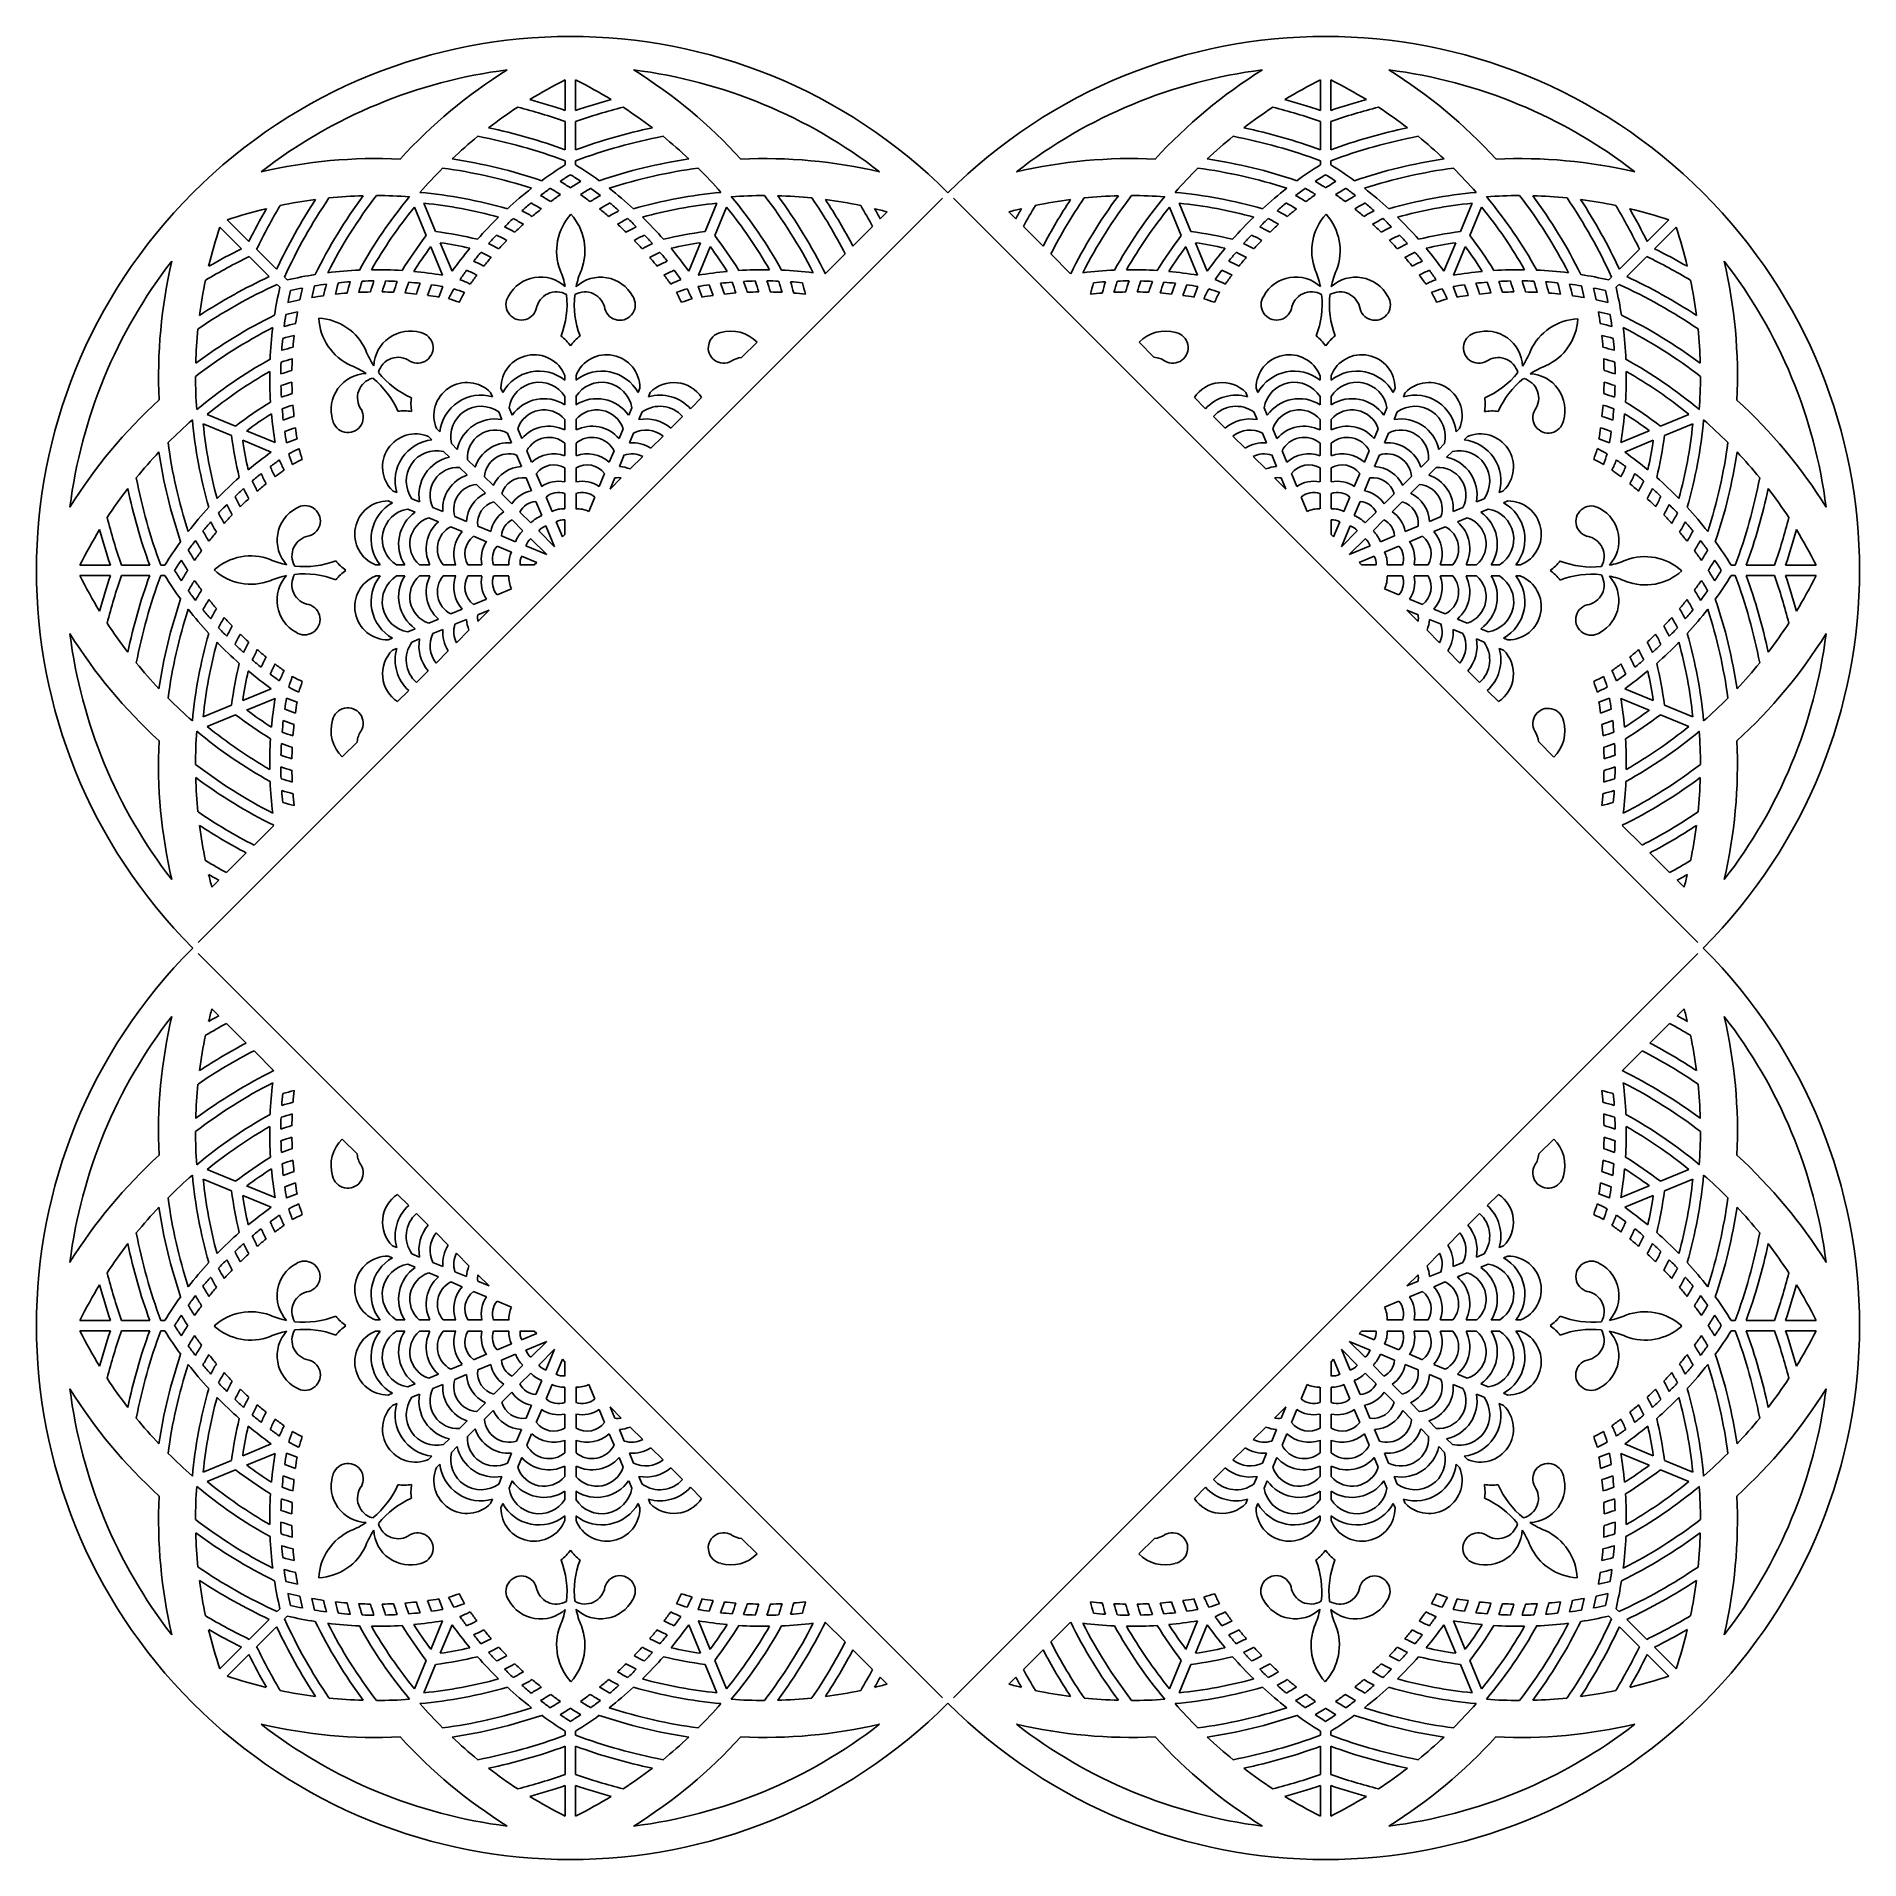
# Model space of a CAD drawing. Extents: x 49 to 296, y -10 to 237.
import ezdxf

# ---------------------------------------------------------------- set-up
doc = ezdxf.new("R2010")
doc.units = 0
doc.layers.get('0').update_dxf_attribs({"linetype": 'CONTINUOUS'})

msp = doc.modelspace()

# ---------------------------------------------------------------- linework, layer by layer
for p, q in [((120.7, 231.51), (120.7, 227.37)), ((122.11, 231.51), (122.11, 227.37)), ((223.23, 231.51), (223.23, 227.37)), ((224.64, 231.51), (224.64, 227.37)), ((120.7, 225.88), (120.7, 222.03)), ((122.11, 225.88), (122.11, 222.03)), ((223.23, 225.88), (223.23, 222.03)), ((224.64, 225.88), (224.64, 222.03)), ((120.7, 220.53), (120.7, 219.99)), ((122.11, 220.53), (122.11, 219.99)), ((223.23, 220.53), (223.23, 219.99)), ((224.64, 220.53), (224.64, 219.99)), ((70.87, 114.38), (171.93, 215.44)), ((173.4, 215.44), (274.46, 114.38)), ((100.21, 214.22), (101.8, 210.39)), ((101.51, 214.76), (103.1, 210.93)), ((141.29, 214.76), (139.7, 210.93)), ((142.59, 214.22), (141, 210.39)), ((163.47, 212.64), (164.42, 213.59)), ((180.91, 213.59), (181.86, 212.64)), ((202.74, 214.22), (204.33, 210.39)), ((204.04, 214.76), (205.63, 210.93)), ((243.82, 214.76), (242.23, 210.93)), ((245.12, 214.22), (243.53, 210.39)), ((73.81, 211.51), (76.74, 208.58)), ((74.8, 212.51), (77.73, 209.57)), ((159.75, 208.92), (162.43, 211.6)), ((182.9, 211.6), (185.58, 208.92)), ((270.53, 212.51), (267.6, 209.57)), ((271.53, 211.51), (268.6, 208.58)), ((78.79, 208.52), (81.51, 205.8)), ((102.43, 208.87), (104.03, 205)), ((103.73, 209.41), (105.34, 205.54)), ((139.07, 209.41), (137.47, 205.54)), ((140.37, 208.87), (138.77, 205)), ((204.96, 208.87), (206.56, 205)), ((206.26, 209.41), (207.87, 205.54)), ((241.6, 209.41), (240, 205.54)), ((242.9, 208.87), (241.3, 205)), ((266.55, 208.52), (263.83, 205.8)), ((77.79, 207.53), (80.51, 204.81)), ((156.01, 205.18), (158.71, 207.88)), ((186.62, 207.88), (189.32, 205.18)), ((267.54, 207.53), (264.82, 204.81)), ((81.57, 203.74), (81.96, 203.36)), ((82.57, 204.74), (82.95, 204.36)), ((262.76, 204.74), (262.38, 204.36)), ((263.76, 203.74), (263.38, 203.36)), ((144.65, 193.81), (146.75, 195.91)), ((198.6, 195.9), (200.66, 193.84)), ((120.65, 190.75), (120.65, 191.39)), ((122.16, 190.75), (122.16, 191.39)), ((223.18, 190.75), (223.18, 191.39)), ((224.69, 190.75), (224.69, 191.39)), ((110.82, 188.49), (110.57, 189.08)), ((112.21, 189.07), (111.97, 189.66)), ((120.65, 187.4), (120.65, 188.51)), ((122.16, 187.4), (122.16, 188.51)), ((130.59, 189.07), (130.84, 189.66)), ((131.99, 188.49), (132.23, 189.08)), ((137.7, 186.87), (139.21, 188.38)), ((206.12, 188.38), (207.63, 186.87)), ((213.35, 188.49), (213.1, 189.08)), ((214.74, 189.07), (214.5, 189.66)), ((223.18, 187.4), (223.18, 188.51)), ((224.69, 187.4), (224.69, 188.51)), ((233.12, 189.07), (233.37, 189.66)), ((234.52, 188.49), (234.76, 189.08)), ((72.09, 186.1), (75.93, 184.51)), ((112.1, 185.4), (111.67, 186.43)), ((113.49, 185.98), (113.07, 187)), ((129.31, 185.98), (129.74, 187)), ((130.71, 185.4), (131.13, 186.43)), ((135.05, 184.22), (136.63, 185.8)), ((208.7, 185.8), (210.28, 184.22)), ((214.63, 185.4), (214.2, 186.43)), ((216.02, 185.98), (215.6, 187)), ((231.84, 185.98), (232.27, 187)), ((233.24, 185.4), (233.66, 186.43)), ((273.24, 186.1), (269.41, 184.51)), ((71.55, 184.8), (75.39, 183.21)), ((77.44, 183.88), (81.31, 182.28)), ((103.67, 183.71), (103.21, 184.17)), ((113.4, 182.24), (112.85, 183.57)), ((114.8, 182.82), (114.25, 184.15)), ((120.65, 183.99), (120.65, 185.42)), ((122.16, 183.99), (122.16, 185.42)), ((128, 182.82), (128.55, 184.15)), ((129.4, 182.24), (129.95, 183.57)), ((215.93, 182.24), (215.38, 183.57)), ((217.33, 182.82), (216.78, 184.15)), ((223.18, 183.99), (223.18, 185.42)), ((224.69, 183.99), (224.69, 185.42)), ((230.53, 182.82), (231.08, 184.15)), ((231.93, 182.24), (232.48, 183.57)), ((241.67, 183.71), (242.12, 184.17)), ((267.89, 183.88), (264.02, 182.28)), ((273.78, 184.8), (269.95, 183.21)), ((76.9, 182.58), (80.78, 180.98)), ((102.6, 182.65), (102.15, 183.1)), ((104.96, 180.28), (104.18, 181.07)), ((106.03, 181.35), (105.25, 182.13)), ((116.13, 179.6), (115.49, 181.17)), ((120.65, 180.5), (120.65, 182.19)), ((122.16, 180.5), (122.16, 182.19)), ((126.67, 179.6), (127.32, 181.17)), ((132.33, 181.5), (133.98, 183.15)), ((211.35, 183.15), (213, 181.5)), ((218.66, 179.6), (218.02, 181.17)), ((223.18, 180.5), (223.18, 182.19)), ((224.69, 180.5), (224.69, 182.19)), ((229.2, 179.6), (229.85, 181.17)), ((239.3, 181.35), (240.09, 182.13)), ((240.37, 180.28), (241.15, 181.07)), ((242.73, 182.65), (243.19, 183.1)), ((268.43, 182.58), (264.56, 180.98)), ((107.38, 177.87), (106.36, 178.88)), ((108.45, 178.93), (107.43, 179.95)), ((114.74, 179.02), (114.09, 180.59)), ((120.65, 176.93), (120.65, 178.84)), ((122.16, 176.93), (122.16, 178.84)), ((128.06, 179.02), (128.71, 180.59)), ((129.53, 178.69), (131.23, 180.39)), ((214.11, 180.39), (215.81, 178.69)), ((217.27, 179.02), (216.62, 180.59)), ((223.18, 176.93), (223.18, 178.84)), ((224.69, 176.93), (224.69, 178.84)), ((230.59, 179.02), (231.24, 180.59)), ((236.89, 178.93), (237.9, 179.95)), ((237.95, 177.87), (238.97, 178.88)), ((109.85, 175.4), (108.65, 176.6)), ((110.91, 176.47), (109.71, 177.67)), ((116.1, 175.73), (115.37, 177.49)), ((117.5, 176.31), (116.77, 178.07)), ((125.3, 176.31), (126.03, 178.07)), ((126.8, 175.96), (127.43, 177.49)), ((126.8, 175.96), (128.31, 177.48)), ((217.02, 177.48), (218.54, 175.96)), ((218.54, 175.96), (217.9, 177.49)), ((220.03, 176.31), (219.3, 178.07)), ((227.83, 176.31), (228.57, 178.07)), ((229.23, 175.73), (229.96, 177.49)), ((234.42, 176.47), (235.62, 177.67)), ((235.49, 175.4), (236.69, 176.6)), ((97.24, 174.1), (96.65, 174.35)), ((97.82, 175.5), (97.23, 175.74)), ((100.91, 174.22), (99.89, 174.64)), ((104.07, 172.91), (102.74, 173.46)), ((112.37, 172.88), (111.02, 174.23)), ((113.44, 173.94), (112.08, 175.3)), ((117.5, 172.35), (116.7, 174.29)), ((118.9, 172.93), (118.1, 174.86)), ((120.65, 173.27), (120.65, 175.37)), ((122.16, 173.27), (122.16, 175.37)), ((123.9, 172.93), (124.71, 174.86)), ((221.43, 172.93), (220.63, 174.86)), ((223.18, 173.27), (223.18, 175.37)), ((224.69, 173.27), (224.69, 175.37)), ((226.43, 172.93), (227.24, 174.86)), ((227.83, 172.35), (228.63, 174.29)), ((231.9, 173.94), (233.25, 175.3)), ((232.96, 172.88), (234.32, 174.23)), ((241.26, 172.91), (242.59, 173.46)), ((244.42, 174.22), (245.45, 174.64)), ((247.51, 175.5), (248.1, 175.74)), ((248.09, 174.1), (248.68, 174.35)), ((100.33, 172.82), (99.31, 173.25)), ((103.49, 171.51), (102.16, 172.06)), ((106.71, 170.18), (105.15, 170.83)), ((107.29, 171.57), (105.72, 172.22)), ((110.59, 170.21), (108.82, 170.94)), ((114.95, 170.29), (113.47, 171.77)), ((116.02, 171.36), (114.54, 172.84)), ((119.25, 168.13), (118.08, 170.95)), ((120.32, 169.49), (119.48, 171.53)), ((120.65, 169.81), (120.65, 171.76)), ((224.69, 169.81), (224.69, 171.76)), ((225.01, 169.49), (225.86, 171.53)), ((226.08, 168.13), (227.25, 170.95)), ((229.31, 171.36), (230.79, 172.84)), ((230.38, 170.29), (231.86, 171.77)), ((234.75, 170.21), (236.51, 170.94)), ((238.04, 171.57), (239.61, 172.22)), ((238.62, 170.18), (240.19, 170.83)), ((241.84, 171.51), (243.17, 172.06)), ((245, 172.82), (246.02, 173.25)), ((110.01, 168.81), (108.24, 169.55)), ((113.96, 168.81), (112.03, 169.61)), ((118.18, 167.06), (116.02, 169.22)), ((119.25, 168.13), (117.09, 170.29)), ((120.32, 169.49), (120.65, 169.81)), ((224.69, 169.81), (225.01, 169.49)), ((226.08, 168.13), (228.24, 170.29)), ((227.15, 167.06), (229.31, 169.22)), ((231.37, 168.81), (233.31, 169.61)), ((235.33, 168.81), (237.09, 169.55)), ((113.39, 167.41), (111.45, 168.22)), ((116.82, 165.99), (114.78, 166.84)), ((118.18, 167.06), (115.36, 168.23)), ((116.5, 165.67), (116.82, 165.99)), ((227.15, 167.06), (229.97, 168.23)), ((228.51, 165.99), (230.55, 166.84)), ((228.51, 165.99), (228.83, 165.67)), ((231.95, 167.41), (233.88, 168.22)), ((54.8, 165.62), (58.94, 165.62)), ((54.8, 164.21), (58.94, 164.21)), ((60.43, 165.62), (64.28, 165.62)), ((60.43, 164.21), (64.28, 164.21)), ((65.78, 165.62), (66.32, 165.62)), ((65.78, 164.21), (66.32, 164.21)), ((95.56, 165.67), (94.93, 165.67)), ((95.56, 164.16), (94.93, 164.16)), ((98.91, 165.67), (97.8, 165.67)), ((98.91, 164.16), (97.8, 164.16)), ((102.33, 165.67), (100.89, 165.67)), ((102.33, 164.16), (100.89, 164.16)), ((105.82, 165.67), (104.12, 165.67)), ((105.82, 164.16), (104.12, 164.16)), ((109.38, 165.67), (107.47, 165.67)), ((109.38, 164.16), (107.47, 164.16)), ((113.04, 165.67), (110.94, 165.67)), ((113.04, 164.16), (110.94, 164.16)), ((116.5, 165.67), (114.55, 165.67)), ((228.83, 165.67), (230.78, 165.67)), ((232.29, 165.67), (234.39, 165.67)), ((232.29, 164.16), (234.39, 164.16)), ((235.95, 165.67), (237.86, 165.67)), ((235.95, 164.16), (237.86, 164.16)), ((239.52, 165.67), (241.21, 165.67)), ((239.52, 164.16), (241.21, 164.16)), ((243.01, 165.67), (244.44, 165.67)), ((243.01, 164.16), (244.44, 164.16)), ((246.42, 165.67), (247.53, 165.67)), ((246.42, 164.16), (247.53, 164.16)), ((249.77, 165.67), (250.41, 165.67)), ((249.77, 164.16), (250.41, 164.16)), ((279.55, 165.62), (279.01, 165.62)), ((279.55, 164.21), (279.01, 164.21)), ((284.9, 165.62), (281.05, 165.62)), ((284.9, 164.21), (281.05, 164.21)), ((290.53, 165.62), (286.39, 165.62)), ((290.53, 164.21), (286.39, 164.21)), ((110.01, 161.01), (108.24, 160.28)), ((113.39, 162.41), (111.45, 161.61)), ((231.95, 162.41), (233.88, 161.61)), ((235.33, 161.01), (237.09, 160.28)), ((106.71, 159.64), (105.15, 159)), ((110.35, 159.52), (108.82, 158.88)), ((108.83, 158), (110.35, 159.52)), ((234.98, 159.52), (236.5, 158)), ((234.98, 159.52), (236.51, 158.88)), ((238.62, 159.64), (240.19, 159)), ((100.33, 157), (99.31, 156.58)), ((103.49, 158.31), (102.16, 157.76)), ((104.07, 156.91), (102.74, 156.36)), ((107.29, 158.25), (105.72, 157.6)), ((105.92, 155.09), (107.62, 156.79)), ((237.71, 156.79), (239.41, 155.09)), ((238.04, 158.25), (239.61, 157.6)), ((241.26, 156.91), (242.59, 156.36)), ((241.84, 158.31), (243.17, 157.76)), ((245, 157), (246.02, 156.58)), ((97.24, 155.72), (96.65, 155.48)), ((97.82, 154.33), (97.23, 154.08)), ((100.91, 155.61), (99.89, 155.18)), ((103.17, 152.33), (104.81, 153.98)), ((240.52, 153.98), (242.17, 152.33)), ((244.42, 155.61), (245.45, 155.18)), ((247.51, 154.33), (248.1, 154.08)), ((248.09, 155.72), (248.68, 155.48)), ((100.51, 149.68), (102.09, 151.26)), ((243.24, 151.26), (244.82, 149.68)), ((76.9, 147.24), (80.78, 148.85)), ((97.93, 147.1), (99.44, 148.61)), ((245.89, 148.61), (247.4, 147.1)), ((268.43, 147.24), (264.56, 148.85)), ((71.55, 145.02), (75.39, 146.61)), ((77.44, 145.94), (81.31, 147.54)), ((267.89, 145.94), (264.02, 147.54)), ((273.78, 145.02), (269.95, 146.61)), ((72.09, 143.72), (75.93, 145.31)), ((273.24, 143.72), (269.41, 145.31)), ((90.42, 139.58), (92.47, 141.64)), ((252.83, 141.67), (254.93, 139.57)), ((78.44, 127.6), (81.13, 130.3)), ((264.2, 130.3), (266.9, 127.6)), ((74.71, 123.88), (77.39, 126.56)), ((267.94, 126.56), (270.62, 123.88)), ((72.73, 121.89), (73.67, 122.84)), ((271.66, 122.84), (272.61, 121.89)), ((70.87, 112.91), (171.93, 11.85)), ((274.46, 112.91), (173.4, 11.85)), ((72.73, 105.4), (73.67, 104.45)), ((272.61, 105.4), (271.66, 104.45)), ((74.71, 103.41), (77.39, 100.73)), ((270.62, 103.41), (267.94, 100.73)), ((78.44, 99.69), (81.13, 96.99)), ((266.9, 99.69), (264.2, 96.99)), ((90.42, 87.71), (92.47, 85.66)), ((254.92, 87.71), (252.86, 85.66)), ((71.55, 82.27), (75.39, 80.68)), ((72.09, 83.57), (75.93, 81.98)), ((273.24, 83.57), (269.41, 81.98)), ((273.78, 82.27), (269.95, 80.68)), ((76.9, 80.05), (80.78, 78.45)), ((77.44, 81.35), (81.31, 79.75)), ((97.93, 80.19), (99.44, 78.68)), ((247.4, 80.19), (245.89, 78.68)), ((267.89, 81.35), (264.02, 79.75)), ((268.43, 80.05), (264.56, 78.45)), ((100.51, 77.61), (102.09, 76.03)), ((244.82, 77.61), (243.24, 76.03)), ((103.17, 74.96), (104.81, 73.31)), ((242.17, 74.96), (240.52, 73.31)), ((97.24, 71.57), (96.65, 71.82)), ((97.82, 72.97), (97.23, 73.21)), ((100.91, 71.69), (99.89, 72.11)), ((105.92, 72.21), (107.62, 70.51)), ((239.41, 72.21), (237.71, 70.51)), ((244.42, 71.69), (245.45, 72.11)), ((247.51, 72.97), (248.1, 73.21)), ((248.09, 71.57), (248.68, 71.82)), ((100.33, 70.29), (99.31, 70.72)), ((103.49, 68.98), (102.16, 69.53)), ((104.07, 70.38), (102.74, 70.93)), ((107.29, 69.04), (105.72, 69.69)), ((238.04, 69.04), (239.61, 69.69)), ((241.26, 70.38), (242.59, 70.93)), ((241.84, 68.98), (243.17, 69.53)), ((245, 70.29), (246.02, 70.72)), ((106.71, 67.65), (105.15, 68.3)), ((110.01, 66.28), (108.24, 67.01)), ((110.35, 67.78), (108.82, 68.41)), ((108.83, 69.29), (110.35, 67.78)), ((236.5, 69.29), (234.98, 67.78)), ((234.98, 67.78), (236.51, 68.41)), ((235.33, 66.28), (237.09, 67.01)), ((238.62, 67.65), (240.19, 68.3)), ((113.39, 64.88), (111.45, 65.69)), ((231.95, 64.88), (233.88, 65.69)), ((54.8, 63.09), (58.94, 63.09)), ((60.43, 63.09), (64.28, 63.09)), ((65.78, 63.09), (66.32, 63.09)), ((95.56, 63.14), (94.93, 63.14)), ((98.91, 63.14), (97.8, 63.14)), ((102.33, 63.14), (100.89, 63.14)), ((105.82, 63.14), (104.12, 63.14)), ((109.38, 63.14), (107.47, 63.14)), ((113.04, 63.14), (110.94, 63.14)), ((232.29, 63.14), (234.39, 63.14)), ((235.95, 63.14), (237.86, 63.14)), ((239.52, 63.14), (241.21, 63.14)), ((243.01, 63.14), (244.44, 63.14)), ((246.42, 63.14), (247.53, 63.14)), ((249.77, 63.14), (250.41, 63.14)), ((279.55, 63.09), (279.01, 63.09)), ((284.9, 63.09), (281.05, 63.09)), ((290.53, 63.09), (286.39, 63.09)), ((54.8, 61.68), (58.94, 61.68)), ((60.43, 61.68), (64.28, 61.68)), ((65.78, 61.68), (66.32, 61.68)), ((95.56, 61.63), (94.93, 61.63)), ((98.91, 61.63), (97.8, 61.63)), ((102.33, 61.63), (100.89, 61.63)), ((105.82, 61.63), (104.12, 61.63)), ((109.38, 61.63), (107.47, 61.63)), ((113.04, 61.63), (110.94, 61.63)), ((113.39, 59.88), (111.45, 59.08)), ((116.5, 61.63), (114.55, 61.63)), ((116.82, 61.3), (114.78, 60.46)), ((118.18, 60.23), (115.36, 59.06)), ((118.18, 60.23), (116.02, 58.07)), ((116.5, 61.63), (116.82, 61.3)), ((227.15, 60.23), (229.31, 58.07)), ((227.15, 60.23), (229.97, 59.06)), ((228.83, 61.63), (228.51, 61.3)), ((228.51, 61.3), (230.55, 60.46)), ((228.83, 61.63), (230.78, 61.63)), ((231.95, 59.88), (233.88, 59.08)), ((232.29, 61.63), (234.39, 61.63)), ((235.95, 61.63), (237.86, 61.63)), ((239.52, 61.63), (241.21, 61.63)), ((243.01, 61.63), (244.44, 61.63)), ((246.42, 61.63), (247.53, 61.63)), ((249.77, 61.63), (250.41, 61.63)), ((279.55, 61.68), (279.01, 61.68)), ((284.9, 61.68), (281.05, 61.68)), ((290.53, 61.68), (286.39, 61.68)), ((106.71, 57.11), (105.15, 56.47)), ((110.01, 58.48), (108.24, 57.75)), ((110.59, 57.08), (108.82, 56.35)), ((113.96, 58.48), (112.03, 57.68)), ((114.95, 57), (113.47, 55.52)), ((119.25, 59.16), (117.09, 57)), ((119.25, 59.16), (118.08, 56.34)), ((120.32, 57.8), (119.48, 55.76)), ((120.32, 57.8), (120.65, 57.48)), ((120.65, 57.48), (120.65, 55.53)), ((225.01, 57.8), (224.69, 57.48)), ((224.69, 57.48), (224.69, 55.53)), ((225.01, 57.8), (225.86, 55.76)), ((226.08, 59.16), (227.25, 56.34)), ((226.08, 59.16), (228.24, 57)), ((230.38, 57), (231.86, 55.52)), ((231.37, 58.48), (233.31, 57.68)), ((234.75, 57.08), (236.51, 56.35)), ((235.33, 58.48), (237.09, 57.75)), ((238.62, 57.11), (240.19, 56.47)), ((100.33, 54.47), (99.31, 54.05)), ((103.49, 55.78), (102.16, 55.23)), ((107.29, 55.72), (105.72, 55.07)), ((116.02, 55.93), (114.54, 54.45)), ((117.5, 54.94), (116.7, 53.01)), ((227.83, 54.94), (228.63, 53.01)), ((229.31, 55.93), (230.79, 54.45)), ((238.04, 55.72), (239.61, 55.07)), ((241.84, 55.78), (243.17, 55.23)), ((245, 54.47), (246.02, 54.05)), ((97.24, 53.19), (96.65, 52.95)), ((100.91, 53.08), (99.89, 52.65)), ((104.07, 54.38), (102.74, 53.83)), ((112.37, 54.42), (111.02, 53.06)), ((113.44, 53.35), (112.08, 52)), ((118.9, 54.37), (118.1, 52.43)), ((120.65, 54.02), (120.65, 51.92)), ((122.16, 54.02), (122.16, 51.92)), ((123.9, 54.37), (124.71, 52.43)), ((221.43, 54.37), (220.63, 52.43)), ((223.18, 54.02), (223.18, 51.92)), ((224.69, 54.02), (224.69, 51.92)), ((226.43, 54.37), (227.24, 52.43)), ((231.9, 53.35), (233.25, 52)), ((232.96, 54.42), (234.32, 53.06)), ((241.26, 54.38), (242.59, 53.83)), ((244.42, 53.08), (245.45, 52.65)), ((248.09, 53.19), (248.68, 52.95)), ((97.82, 51.8), (97.23, 51.55)), ((109.85, 51.89), (108.65, 50.69)), ((110.91, 50.83), (109.71, 49.63)), ((116.1, 51.57), (115.37, 49.8)), ((117.5, 50.99), (116.77, 49.22)), ((120.65, 50.36), (120.65, 48.45)), ((122.16, 50.36), (122.16, 48.45)), ((125.3, 50.99), (126.03, 49.22)), ((126.8, 51.33), (127.43, 49.8)), ((126.8, 51.33), (128.31, 49.81)), ((218.54, 51.33), (217.02, 49.81)), ((218.54, 51.33), (217.9, 49.8)), ((220.03, 50.99), (219.3, 49.22)), ((223.18, 50.36), (223.18, 48.45)), ((224.69, 50.36), (224.69, 48.45)), ((227.83, 50.99), (228.57, 49.22)), ((229.23, 51.57), (229.96, 49.8)), ((234.42, 50.83), (235.62, 49.63)), ((235.49, 51.89), (236.69, 50.69)), ((247.51, 51.8), (248.1, 51.55)), ((107.38, 49.43), (106.36, 48.41)), ((108.45, 48.36), (107.43, 47.34)), ((114.74, 48.27), (114.09, 46.7)), ((116.13, 47.69), (115.49, 46.13)), ((126.67, 47.69), (127.32, 46.13)), ((128.06, 48.27), (128.71, 46.7)), ((129.53, 48.6), (131.23, 46.9)), ((215.81, 48.6), (214.11, 46.9)), ((217.27, 48.27), (216.62, 46.7)), ((218.66, 47.69), (218.02, 46.13)), ((229.2, 47.69), (229.85, 46.13)), ((230.59, 48.27), (231.24, 46.7)), ((236.89, 48.36), (237.9, 47.34)), ((237.95, 49.43), (238.97, 48.41)), ((76.9, 44.71), (80.78, 46.32)), ((77.44, 43.41), (81.31, 45.01)), ((102.6, 44.65), (102.15, 44.19)), ((104.96, 47.01), (104.18, 46.23)), ((106.03, 45.94), (105.25, 45.16)), ((113.4, 45.05), (112.85, 43.72)), ((120.65, 46.8), (120.65, 45.1)), ((122.16, 46.8), (122.16, 45.1)), ((129.4, 45.05), (129.95, 43.72)), ((132.33, 45.79), (133.98, 44.15)), ((213, 45.79), (211.35, 44.15)), ((215.93, 45.05), (215.38, 43.72)), ((223.18, 46.8), (223.18, 45.1)), ((224.69, 46.8), (224.69, 45.1)), ((231.93, 45.05), (232.48, 43.72)), ((239.3, 45.94), (240.09, 45.16)), ((240.37, 47.01), (241.15, 46.23)), ((242.73, 44.65), (243.19, 44.19)), ((267.89, 43.41), (264.02, 45.01)), ((268.43, 44.71), (264.56, 46.32)), ((71.55, 42.49), (75.39, 44.08)), ((72.09, 41.19), (75.93, 42.78)), ((103.67, 43.58), (103.21, 43.13)), ((114.8, 44.47), (114.25, 43.14)), ((120.65, 43.31), (120.65, 41.87)), ((122.16, 43.31), (122.16, 41.87)), ((128, 44.47), (128.55, 43.14)), ((135.05, 43.07), (136.63, 41.49)), ((210.28, 43.07), (208.7, 41.49)), ((217.33, 44.47), (216.78, 43.14)), ((223.18, 43.31), (223.18, 41.87)), ((224.69, 43.31), (224.69, 41.87)), ((230.53, 44.47), (231.08, 43.14)), ((241.67, 43.58), (242.12, 43.13)), ((273.24, 41.19), (269.41, 42.78)), ((273.78, 42.49), (269.95, 44.08)), ((112.1, 41.89), (111.67, 40.87)), ((113.49, 41.31), (113.07, 40.29)), ((120.65, 39.89), (120.65, 38.78)), ((122.16, 39.89), (122.16, 38.78)), ((129.31, 41.31), (129.74, 40.29)), ((130.71, 41.89), (131.13, 40.87)), ((137.7, 40.42), (139.21, 38.91)), ((207.63, 40.42), (206.12, 38.91)), ((214.63, 41.89), (214.2, 40.87)), ((216.02, 41.31), (215.6, 40.29)), ((223.18, 39.89), (223.18, 38.78)), ((224.69, 39.89), (224.69, 38.78)), ((231.84, 41.31), (232.27, 40.29)), ((233.24, 41.89), (233.66, 40.87)), ((110.82, 38.8), (110.57, 38.21)), ((112.21, 38.22), (111.97, 37.63)), ((130.59, 38.22), (130.84, 37.63)), ((131.99, 38.8), (132.23, 38.21)), ((213.35, 38.8), (213.1, 38.21)), ((214.74, 38.22), (214.5, 37.63)), ((233.12, 38.22), (233.37, 37.63)), ((234.52, 38.8), (234.76, 38.21)), ((120.65, 36.54), (120.65, 35.91)), ((122.16, 36.54), (122.16, 35.91)), ((223.18, 36.54), (223.18, 35.91)), ((224.69, 36.54), (224.69, 35.91)), ((144.65, 33.48), (146.75, 31.38)), ((200.69, 33.48), (198.59, 31.38)), ((77.79, 19.77), (80.51, 22.49)), ((81.57, 23.55), (81.96, 23.93)), ((82.57, 22.55), (82.95, 22.94)), ((102.43, 18.42), (104.03, 22.29)), ((140.37, 18.42), (138.77, 22.29)), ((204.96, 18.42), (206.56, 22.29)), ((242.9, 18.42), (241.3, 22.29)), ((262.76, 22.55), (262.38, 22.94)), ((263.76, 23.55), (263.38, 23.93)), ((267.54, 19.77), (264.82, 22.49)), ((78.79, 18.77), (81.51, 21.49)), ((103.73, 17.88), (105.34, 21.75)), ((139.07, 17.88), (137.47, 21.75)), ((156.01, 22.11), (158.71, 19.42)), ((189.32, 22.11), (186.62, 19.42)), ((206.26, 17.88), (207.87, 21.75)), ((241.6, 17.88), (240, 21.75)), ((266.55, 18.77), (263.83, 21.49)), ((73.81, 15.78), (76.74, 18.71)), ((74.8, 14.79), (77.73, 17.72)), ((159.75, 18.37), (162.43, 15.69)), ((185.58, 18.37), (182.9, 15.69)), ((270.53, 14.79), (267.6, 17.72)), ((271.53, 15.78), (268.6, 18.71)), ((100.21, 13.07), (101.8, 16.91)), ((101.51, 12.53), (103.1, 16.37)), ((141.29, 12.53), (139.7, 16.37)), ((142.59, 13.07), (141, 16.91)), ((202.74, 13.07), (204.33, 16.91)), ((204.04, 12.53), (205.63, 16.37)), ((243.82, 12.53), (242.23, 16.37)), ((245.12, 13.07), (243.53, 16.91)), ((163.47, 14.65), (164.42, 13.71)), ((181.86, 14.65), (180.91, 13.71)), ((120.7, 6.76), (120.7, 7.3)), ((120.7, 1.41), (120.7, 5.26)), ((122.11, 6.76), (122.11, 7.3)), ((122.11, 1.41), (122.11, 5.26)), ((223.23, 6.76), (223.23, 7.3)), ((223.23, 1.41), (223.23, 5.26)), ((224.64, 6.76), (224.64, 7.3)), ((224.64, 1.41), (224.64, 5.26)), ((120.7, -4.22), (120.7, -0.08)), ((122.11, -4.22), (122.11, -0.08)), ((223.23, -4.22), (223.23, -0.08)), ((224.64, -4.22), (224.64, -0.08))]:
    msp.add_line(p, q)
for centre, radius, start, end in [((121.4, 164.91), 72.5, 45, 225), ((223.93, 164.91), 72.5, 315, 135), ((121.4, 164.91), 68.5, 97.2, 127.8004), ((149.3, 174.28), 69.02, 121.9052, 137.6554), ((121.4, 164.91), 68.5, 52.2, 82.8004), ((93.55, 174.25), 69.02, 42.3597, 58.1337), ((223.93, 164.91), 68.5, 97.2, 127.8004), ((251.83, 174.28), 69.02, 121.9052, 137.6554), ((223.93, 164.91), 68.5, 52.2, 82.8004), ((196.08, 174.25), 69.02, 42.3597, 58.1337), ((149.26, 174.25), 63.99, 116.5075, 121.4513), ((93.55, 174.25), 63.99, 58.5487, 63.4925), ((251.79, 174.25), 63.99, 116.5075, 121.4513), ((196.08, 174.25), 63.99, 58.5487, 63.4925), ((149.26, 174.25), 63.99, 123.1778, 127.5228), ((95.06, 151.81), 78.38, 70.9059, 75.8341), ((95.06, 151.81), 79.79, 71.2558, 74.8807), ((147.75, 151.81), 79.79, 105.1193, 108.7442), ((147.75, 151.81), 78.38, 104.1659, 109.0941), ((93.55, 174.25), 63.99, 52.4772, 56.8222), ((251.79, 174.25), 63.99, 123.1778, 127.5228), ((197.59, 151.81), 78.38, 70.9059, 75.8341), ((197.59, 151.81), 79.79, 71.2558, 74.8807), ((250.28, 151.81), 79.79, 105.1193, 108.7442), ((250.28, 151.81), 78.38, 104.1659, 109.0941), ((196.08, 174.25), 63.99, 52.4772, 56.8222), ((149.26, 174.25), 63.99, 129.1788, 133.3588), ((95.06, 151.81), 73.35, 69.5392, 79.1754), ((95.06, 151.81), 74.76, 69.9417, 78.2488), ((147.75, 151.81), 74.76, 101.7512, 110.0583), ((147.75, 151.81), 73.35, 100.8246, 110.4608), ((93.55, 174.25), 63.99, 46.6412, 50.8212), ((251.79, 174.25), 63.99, 129.1788, 133.3588), ((197.59, 151.81), 73.35, 69.5392, 79.1754), ((197.59, 151.81), 74.76, 69.9417, 78.2488), ((250.28, 151.81), 74.76, 101.7512, 110.0583), ((250.28, 151.81), 73.35, 100.8246, 110.4608), ((196.08, 174.25), 63.99, 46.6412, 50.8212), ((95.1, 151.82), 69.02, 87.3597, 103.1337), ((95.06, 151.81), 69.73, 71.229, 81.5324), ((147.75, 151.81), 69.73, 98.4676, 108.771), ((147.75, 151.81), 69.02, 76.9052, 92.6554), ((197.63, 151.82), 69.02, 87.3597, 103.1337), ((197.59, 151.81), 69.73, 71.229, 81.5324), ((250.28, 151.81), 69.73, 98.4676, 108.771), ((250.28, 151.81), 69.02, 76.9052, 92.6554), ((149.26, 174.25), 63.99, 134.9563, 138.9991), ((95.06, 151.81), 68.32, 72.037, 82.4407), ((149.26, 174.25), 53.92, 121.9802, 126.0887), ((149.26, 174.25), 52.41, 122.1028, 123.928), ((93.55, 174.25), 52.41, 56.072, 57.8972), ((93.55, 174.25), 53.92, 53.9113, 58.0198), ((147.75, 151.81), 68.32, 97.5593, 107.963), ((93.55, 174.25), 63.99, 41.001, 45.0437), ((251.79, 174.25), 63.99, 134.9563, 138.9991), ((197.59, 151.81), 68.32, 72.037, 82.4407), ((251.79, 174.25), 53.92, 121.9802, 126.0887), ((251.79, 174.25), 52.41, 122.1028, 123.928), ((196.08, 174.25), 52.41, 56.072, 57.8972), ((196.08, 174.25), 53.92, 53.9113, 58.0198), ((250.28, 151.81), 68.32, 97.5593, 107.963), ((196.08, 174.25), 63.99, 41.001, 45.0437), ((149.3, 174.28), 73.35, 145.8246, 155.4608), ((149.3, 174.28), 69.73, 143.4676, 153.771), ((149.3, 174.28), 68.32, 142.5593, 152.963), ((95.1, 151.82), 63.99, 91.6412, 95.8212), ((149.3, 174.28), 64.7, 140.2393, 150.9479), ((95.1, 151.82), 63.99, 86.001, 90.0437), ((95.06, 151.81), 64.7, 74.0521, 84.7607), ((149.26, 174.25), 53.92, 127.9085, 132.4918), ((149.26, 174.25), 52.41, 125.7382, 127.534), ((93.55, 174.25), 47.89, 58.2781, 60.2274), ((93.55, 174.25), 49.4, 57.5602, 59.4648), ((149.26, 174.25), 50.91, 125.0228, 126.8555), ((93.55, 174.25), 50.91, 56.8247, 58.688), ((149.26, 174.25), 50.91, 121.312, 123.1753), ((149.26, 174.25), 49.4, 120.5352, 122.4398), ((93.55, 174.25), 50.91, 53.1445, 54.9772), ((149.26, 174.25), 47.89, 119.7726, 121.7219), ((93.55, 174.25), 52.41, 52.466, 54.2618), ((93.55, 174.25), 53.92, 47.5082, 52.0915), ((147.75, 151.81), 64.7, 95.2393, 105.9479), ((147.7, 151.82), 63.99, 89.9563, 93.9991), ((93.51, 174.28), 64.7, 29.0521, 39.7607), ((93.51, 174.28), 68.32, 27.037, 37.4407), ((147.7, 151.82), 63.99, 84.1788, 88.3588), ((93.51, 174.28), 69.73, 26.3085, 36.5324), ((93.51, 174.28), 73.35, 27.2635, 34.1754), ((251.83, 174.28), 73.35, 145.8246, 152.7365), ((251.83, 174.28), 69.73, 143.4676, 153.6915), ((251.83, 174.28), 68.32, 142.5593, 152.963), ((197.63, 151.82), 63.99, 91.6412, 95.8212), ((251.83, 174.28), 64.7, 140.2393, 150.9479), ((197.63, 151.82), 63.99, 86.001, 90.0437), ((197.59, 151.81), 64.7, 74.0521, 84.7607), ((251.79, 174.25), 53.92, 127.9085, 132.4918), ((251.79, 174.25), 52.41, 125.7382, 127.534), ((196.08, 174.25), 47.89, 58.2781, 60.2274), ((196.08, 174.25), 49.4, 57.5602, 59.4648), ((251.79, 174.25), 50.91, 125.0228, 126.8555), ((196.08, 174.25), 50.91, 56.8247, 58.688), ((251.79, 174.25), 50.91, 121.312, 123.1753), ((251.79, 174.25), 49.4, 120.5352, 122.4398), ((196.08, 174.25), 50.91, 53.1445, 54.9772), ((251.79, 174.25), 47.89, 119.7726, 121.7219), ((196.08, 174.25), 52.41, 52.466, 54.2618), ((196.08, 174.25), 53.92, 47.5082, 52.0915), ((250.28, 151.81), 64.7, 95.2393, 105.9479), ((250.23, 151.82), 63.99, 89.9563, 93.9991), ((196.04, 174.28), 64.7, 29.0521, 39.7607), ((196.04, 174.28), 68.32, 27.037, 37.4407), ((250.23, 151.82), 63.99, 84.1788, 88.3588), ((196.04, 174.28), 69.73, 26.229, 36.5324), ((196.04, 174.28), 73.35, 24.5392, 34.1754), ((95.1, 151.82), 63.99, 103.5487, 108.4925), ((149.3, 174.28), 79.79, 150.1193, 153.7442), ((149.3, 174.28), 78.38, 149.1659, 154.0941), ((149.3, 174.28), 74.76, 146.7512, 155.0583), ((95.1, 151.82), 63.99, 97.4772, 101.8222), ((149.3, 174.28), 63.29, 140.8578, 150.1878), ((95.06, 151.81), 63.29, 74.8122, 84.1422), ((149.26, 174.25), 53.92, 134.2399, 138.656), ((149.26, 174.25), 52.41, 129.3164, 131.086), ((93.55, 174.25), 44.87, 59.6581, 61.7089), ((93.55, 174.25), 46.38, 58.9776, 60.9756), ((149.26, 174.25), 50.91, 128.6742, 130.4798), ((126.94, 208.28), 7.41, 137.6362, 200.5255), ((115.96, 208.32), 7.41, 339.1335, 42.0228), ((149.26, 174.25), 46.38, 119.0244, 121.0224), ((93.55, 174.25), 50.91, 49.5202, 51.3258), ((149.26, 174.25), 44.87, 118.2911, 120.3419), ((93.55, 174.25), 52.41, 48.914, 50.6836), ((147.75, 151.81), 63.29, 95.8578, 105.1878), ((93.55, 174.25), 53.92, 41.344, 45.7601), ((93.51, 174.28), 63.29, 29.8122, 39.1422), ((147.7, 151.82), 63.99, 78.1778, 82.5228), ((93.51, 174.28), 74.76, 27.6086, 33.2488), ((93.51, 174.28), 78.38, 28.4364, 30.8341), ((147.7, 151.82), 63.99, 74.8554, 76.4513), ((93.51, 174.28), 79.79, 28.7371, 29.8807), ((197.63, 151.82), 63.99, 103.5487, 105.1446), ((251.83, 174.28), 79.79, 150.1193, 151.2629), ((251.83, 174.28), 78.38, 149.1659, 151.5636), ((197.63, 151.82), 63.99, 97.4772, 101.8222), ((251.83, 174.28), 74.76, 146.7512, 152.3914), ((251.83, 174.28), 63.29, 140.8578, 150.1878), ((197.59, 151.81), 63.29, 74.8122, 84.1422), ((251.79, 174.25), 53.92, 134.2399, 138.656), ((251.79, 174.25), 52.41, 129.3164, 131.086), ((196.08, 174.25), 44.87, 59.6581, 61.7089), ((196.08, 174.25), 46.38, 58.9776, 60.9756), ((251.79, 174.25), 50.91, 128.6742, 130.4798), ((229.47, 208.28), 7.41, 137.6362, 200.5255), ((218.49, 208.32), 7.41, 339.1335, 42.0228), ((251.79, 174.25), 46.38, 119.0244, 121.0224), ((196.08, 174.25), 50.91, 49.5202, 51.3258), ((251.79, 174.25), 44.87, 118.2911, 120.3419), ((196.08, 174.25), 52.41, 48.914, 50.6836), ((250.28, 151.81), 63.29, 95.8578, 105.1878), ((196.08, 174.25), 53.92, 41.344, 45.7601), ((196.04, 174.28), 63.29, 29.8122, 39.1422), ((250.23, 151.82), 63.99, 78.1778, 82.5228), ((196.04, 174.28), 74.76, 24.9417, 33.2488), ((196.04, 174.28), 78.38, 25.9059, 30.8341), ((250.23, 151.82), 63.99, 71.5075, 76.4513), ((196.04, 174.28), 79.79, 26.2558, 29.8807), ((134.49, 191.21), 63.99, 161.5075, 166.4513), ((95.06, 151.81), 59.66, 76.7083, 82.2466), ((149.26, 174.25), 52.41, 136.3254, 138.0509), ((93.55, 174.25), 40.34, 61.5745, 63.8129), ((149.26, 174.25), 52.41, 132.8436, 134.5898), ((93.55, 174.25), 41.85, 60.9579, 63.1283), ((93.55, 174.25), 43.36, 60.3186, 62.4267), ((149.26, 174.25), 50.91, 132.273, 134.0547), ((149.26, 174.25), 43.36, 117.5733, 119.6814), ((93.55, 174.25), 50.91, 45.9453, 47.727), ((149.26, 174.25), 41.85, 116.8717, 119.0421), ((93.55, 174.25), 52.41, 45.4102, 47.1564), ((149.26, 174.25), 40.34, 116.1871, 118.4255), ((93.55, 174.25), 52.41, 41.9491, 43.6746), ((147.75, 151.81), 59.66, 97.7534, 103.2917), ((197.59, 151.81), 59.66, 76.7083, 82.2466), ((251.79, 174.25), 52.41, 136.3254, 138.0509), ((196.08, 174.25), 40.34, 61.5745, 63.8129), ((251.79, 174.25), 52.41, 132.8436, 134.5898), ((196.08, 174.25), 41.85, 60.9579, 63.1283), ((196.08, 174.25), 43.36, 60.3186, 62.4267), ((251.79, 174.25), 50.91, 132.273, 134.0547), ((251.79, 174.25), 43.36, 117.5733, 119.6814), ((196.08, 174.25), 50.91, 45.9453, 47.727), ((251.79, 174.25), 41.85, 116.8717, 119.0421), ((196.08, 174.25), 52.41, 45.4102, 47.1564), ((251.79, 174.25), 40.34, 116.1871, 118.4255), ((196.08, 174.25), 52.41, 41.9491, 43.6746), ((250.28, 151.81), 59.66, 97.7534, 103.2917), ((210.84, 191.21), 63.99, 13.5487, 18.4925), ((112.04, 137.02), 79.79, 116.2558, 119.8807), ((149.3, 174.28), 59.66, 142.7534, 148.2917), ((149.3, 174.28), 58.25, 143.5652, 147.5768), ((95.06, 151.81), 58.25, 77.4232, 81.4348), ((149.26, 174.25), 53.92, 140.345, 144.5359), ((149.26, 174.25), 52.41, 139.7671, 141.4743), ((93.55, 174.25), 37.32, 62.7329, 65.1263), ((93.55, 174.25), 38.83, 62.1669, 64.4793), ((149.26, 174.25), 50.91, 135.8256, 137.5864), ((93.55, 174.25), 50.91, 42.4136, 44.1744), ((149.26, 174.25), 38.83, 115.5207, 117.8331), ((149.26, 174.25), 37.32, 114.8737, 117.2671), ((93.55, 174.25), 52.41, 38.5257, 40.2329), ((147.75, 151.81), 58.25, 98.5652, 102.5768), ((93.55, 174.25), 53.92, 35.4641, 39.655), ((93.51, 174.28), 58.25, 32.4232, 36.4348), ((93.51, 174.28), 59.66, 31.7083, 37.2466), ((251.83, 174.28), 59.66, 142.7534, 148.2917), ((251.83, 174.28), 58.25, 143.5652, 147.5768), ((197.59, 151.81), 58.25, 77.4232, 81.4348), ((251.79, 174.25), 53.92, 140.345, 144.5359), ((251.79, 174.25), 52.41, 139.7671, 141.4743), ((196.08, 174.25), 37.32, 62.7329, 65.1263), ((196.08, 174.25), 38.83, 62.1669, 64.4793), ((251.79, 174.25), 50.91, 135.8256, 137.5864), ((196.08, 174.25), 50.91, 42.4136, 44.1744), ((251.79, 174.25), 38.83, 115.5207, 117.8331), ((251.79, 174.25), 37.32, 114.8737, 117.2671), ((196.08, 174.25), 52.41, 38.5257, 40.2329), ((250.28, 151.81), 58.25, 98.5652, 102.5768), ((196.08, 174.25), 53.92, 35.4641, 39.655), ((196.04, 174.28), 58.25, 32.4232, 36.4348), ((196.04, 174.28), 59.66, 31.7083, 37.2466), ((233.3, 137.02), 79.79, 60.1193, 63.7442), ((121.4, 164.91), 68.5, 142.2, 172.8004), ((134.5, 191.26), 69.02, 166.9052, 182.6554), ((112.04, 137.02), 78.38, 115.9059, 120.8341), ((95.1, 151.82), 53.92, 92.5082, 97.0915), ((95.1, 151.82), 53.92, 86.344, 90.7601), ((95.1, 151.82), 53.92, 80.4641, 84.655), ((149.26, 174.25), 52.41, 143.1734, 144.8648), ((93.55, 174.25), 34.3, 63.7757, 66.3553), ((93.55, 174.25), 35.81, 63.2702, 65.7523), ((149.26, 174.25), 50.91, 139.3378, 141.0805), ((109.11, 201.08), 11.83, 11.5465, 22.9353), ((133.75, 201), 11.83, 156.7237, 168.1125), ((93.55, 174.25), 50.91, 38.9195, 40.6622), ((149.26, 174.25), 35.81, 114.2477, 116.7298), ((149.26, 174.25), 34.3, 113.6447, 116.2243), ((93.55, 174.25), 52.41, 35.1352, 36.8266), ((147.7, 151.82), 53.92, 95.345, 99.5359), ((147.7, 151.82), 53.92, 89.2399, 93.656), ((147.7, 151.82), 53.92, 82.9085, 87.4918), ((197.63, 151.82), 53.92, 92.5082, 97.0915), ((197.63, 151.82), 53.92, 86.344, 90.7601), ((197.63, 151.82), 53.92, 80.4641, 84.655), ((251.79, 174.25), 52.41, 143.1734, 144.8648), ((196.08, 174.25), 34.3, 63.7757, 66.3553), ((196.08, 174.25), 35.81, 63.2702, 65.7523), ((251.79, 174.25), 50.91, 139.3378, 141.0805), ((211.64, 201.08), 11.83, 11.5465, 22.9353), ((236.28, 201), 11.83, 156.7237, 168.1125), ((196.08, 174.25), 50.91, 38.9195, 40.6622), ((251.79, 174.25), 35.81, 114.2477, 116.7298), ((251.79, 174.25), 34.3, 113.6447, 116.2243), ((196.08, 174.25), 52.41, 35.1352, 36.8266), ((250.23, 151.82), 53.92, 95.345, 99.5359), ((250.23, 151.82), 53.92, 89.2399, 93.656), ((250.23, 151.82), 53.92, 82.9085, 87.4918), ((233.3, 137.02), 78.38, 59.1659, 64.0941), ((223.93, 164.91), 68.5, 7.2, 37.8004), ((210.84, 191.21), 69.02, 357.3597, 13.1337), ((112.04, 137.02), 73.35, 114.5392, 124.1754), ((112.04, 137.02), 74.76, 114.9417, 123.2488), ((134.49, 191.21), 63.99, 168.1778, 172.5228), ((134.49, 191.21), 53.92, 166.9802, 171.0887), ((95.1, 151.82), 53.92, 98.9113, 103.0198), ((95.1, 151.82), 52.41, 101.072, 102.8972), ((134.49, 191.21), 50.91, 166.312, 168.1753), ((134.49, 191.21), 49.4, 165.5352, 167.4398), ((95.1, 151.82), 52.41, 97.466, 99.2618), ((134.49, 191.21), 47.89, 164.7726, 166.7219), ((134.49, 191.21), 46.38, 164.0244, 166.0224), ((95.1, 151.82), 52.41, 93.914, 95.6836), ((134.49, 191.21), 44.87, 163.2911, 165.3419), ((134.49, 191.21), 43.36, 162.5733, 164.6814), ((95.1, 151.82), 52.41, 90.4102, 92.1564), ((134.49, 191.21), 41.85, 161.8717, 164.0421), ((134.49, 191.21), 40.34, 161.1871, 163.4255), ((95.1, 151.82), 52.41, 86.9491, 88.6746), ((134.49, 191.21), 38.83, 160.5207, 162.8331), ((134.49, 191.21), 37.32, 159.8737, 162.2671), ((95.1, 151.82), 52.41, 83.5257, 85.2329), ((134.49, 191.21), 35.81, 159.2477, 161.7298), ((134.49, 191.21), 34.3, 158.6447, 161.2243), ((95.1, 151.82), 52.41, 80.1352, 81.8266), ((134.49, 191.21), 32.79, 158.067, 160.7541), ((133.12, 188.37), 31.28, 151.7905, 154.5966), ((90, 153.1), 52.41, 71.046, 72.7238), ((93.55, 174.25), 32.79, 64.2459, 66.933), ((149.26, 174.25), 50.91, 142.8153, 144.5428), ((117.35, 199.81), 4.94, 47.3026, 151.5014), ((125.5, 199.79), 4.94, 28.1576, 132.3563), ((93.55, 174.25), 50.91, 35.4572, 37.1847), ((149.26, 174.25), 32.79, 113.067, 115.7541), ((146.28, 173.21), 31.28, 106.7905, 109.5966), ((90.84, 178.77), 52.41, 26.046, 27.7238), ((147.7, 151.82), 52.41, 98.1734, 99.8648), ((108.31, 191.21), 32.79, 19.2459, 21.933), ((108.31, 191.21), 34.3, 18.7757, 21.3553), ((147.7, 151.82), 52.41, 94.7671, 96.4743), ((108.31, 191.21), 35.81, 18.2702, 20.7523), ((108.31, 191.21), 37.32, 17.7329, 20.1263), ((147.7, 151.82), 52.41, 91.3254, 93.0509), ((108.31, 191.21), 38.83, 17.1669, 19.4793), ((108.31, 191.21), 40.34, 16.5745, 18.8129), ((108.31, 191.21), 41.85, 15.9579, 18.1283), ((147.7, 151.82), 52.41, 87.8436, 89.5898), ((108.31, 191.21), 43.36, 15.3186, 17.4267), ((147.7, 151.82), 52.41, 84.3164, 86.086), ((108.31, 191.21), 44.87, 14.6581, 16.7089), ((108.31, 191.21), 46.38, 13.9776, 15.9756), ((237.02, 191.21), 46.38, 164.0244, 166.0224), ((197.68, 151.83), 52.41, 93.9647, 95.7343), ((237.02, 191.21), 44.87, 163.2911, 165.3419), ((237.02, 191.21), 43.36, 162.5733, 164.6814), ((197.63, 151.82), 52.41, 90.4102, 92.1564), ((237.02, 191.21), 41.85, 161.8717, 164.0421), ((237.02, 191.21), 40.34, 161.1871, 163.4255), ((197.63, 151.82), 52.41, 86.9491, 88.6746), ((237.02, 191.21), 38.83, 160.5207, 162.8331), ((237.02, 191.21), 37.32, 159.8737, 162.2671), ((197.63, 151.82), 52.41, 83.5257, 85.2329), ((237.02, 191.21), 35.81, 159.2477, 161.7298), ((237.02, 191.21), 34.3, 158.6447, 161.2243), ((197.63, 151.82), 52.41, 80.1352, 81.8266), ((237.02, 191.21), 32.79, 158.067, 160.7541), ((235.65, 188.37), 31.28, 151.7905, 154.5966), ((192.53, 153.1), 52.41, 71.046, 72.7238), ((196.08, 174.25), 32.79, 64.2459, 66.933), ((251.79, 174.25), 50.91, 142.8153, 144.5428), ((219.88, 199.81), 4.94, 47.3026, 151.5014), ((228.03, 199.79), 4.94, 28.1576, 132.3563), ((196.08, 174.25), 50.91, 35.4572, 37.1847), ((251.79, 174.25), 32.79, 113.067, 115.7541), ((248.81, 173.21), 31.28, 106.7905, 109.5966), ((193.37, 178.77), 52.41, 26.046, 27.7238), ((250.23, 151.82), 52.41, 98.1734, 99.8648), ((210.84, 191.21), 32.79, 19.2459, 21.933), ((210.84, 191.21), 34.3, 18.7757, 21.3553), ((250.23, 151.82), 52.41, 94.7671, 96.4743), ((210.84, 191.21), 35.81, 18.2702, 20.7523), ((210.84, 191.21), 37.32, 17.7329, 20.1263), ((250.23, 151.82), 52.41, 91.3254, 93.0509), ((210.84, 191.21), 38.83, 17.1669, 19.4793), ((210.84, 191.21), 40.34, 16.5745, 18.8129), ((250.23, 151.82), 52.41, 87.8436, 89.5898), ((210.84, 191.21), 41.85, 15.9579, 18.1283), ((210.84, 191.21), 43.36, 15.3186, 17.4267), ((210.84, 191.21), 44.87, 14.6581, 16.7089), ((250.23, 151.82), 52.41, 84.3164, 86.086), ((210.84, 191.21), 46.38, 13.9776, 15.9756), ((210.84, 191.21), 47.89, 13.2781, 15.2274), ((250.23, 151.82), 52.41, 80.7382, 82.534), ((250.23, 151.82), 53.92, 76.9802, 81.0887), ((210.84, 191.21), 49.4, 12.5602, 14.4648), ((210.84, 191.21), 50.91, 11.8247, 13.688), ((250.23, 151.82), 52.41, 77.1028, 78.928), ((210.84, 191.21), 53.92, 8.9113, 13.0198), ((233.3, 137.02), 73.35, 55.8246, 65.4608), ((233.3, 137.02), 74.76, 56.7512, 65.0583), ((210.84, 191.21), 63.99, 7.4772, 11.8222), ((134.49, 191.21), 52.41, 167.1028, 168.928), ((95.1, 151.82), 50.91, 101.8247, 103.688), ((95.1, 151.82), 50.91, 98.1445, 99.9772), ((95.1, 151.82), 50.91, 94.5202, 96.3258), ((95.1, 151.82), 50.91, 90.9453, 92.727), ((95.1, 151.82), 50.91, 87.4136, 89.1744), ((95.1, 151.82), 50.91, 83.9195, 85.6622), ((95.1, 151.82), 50.91, 80.4572, 82.1847), ((90, 153.1), 50.91, 71.2941, 73.0093), ((133.12, 188.37), 29.77, 151.2727, 154.2109), ((114.75, 201), 2.1, 146.2102, 344.1381), ((119.48, 199.99), 2.75, 59.6051, 170.7045), ((109.11, 201.08), 11.83, 338.6221, 6.2042), ((133.75, 201), 11.83, 173.4548, 201.0369), ((123.37, 199.98), 2.75, 8.9544, 120.0539), ((128.11, 200.97), 2.1, 195.5209, 33.4488), ((90.84, 178.77), 50.91, 26.2941, 28.0093), ((146.28, 173.21), 29.77, 106.2727, 109.2109), ((147.7, 151.82), 50.91, 97.8153, 99.5428), ((147.7, 151.82), 50.91, 94.3378, 96.0805), ((147.7, 151.82), 50.91, 90.8256, 92.5864), ((147.7, 151.82), 50.91, 87.273, 89.0547), ((147.7, 151.82), 50.91, 83.6742, 85.4798), ((197.63, 151.82), 50.91, 94.5202, 96.3258), ((197.63, 151.82), 50.91, 90.9453, 92.727), ((197.63, 151.82), 50.91, 87.4136, 89.1744), ((197.63, 151.82), 50.91, 83.9195, 85.6622), ((197.63, 151.82), 50.91, 80.4572, 82.1847), ((192.53, 153.1), 50.91, 71.2941, 73.0093), ((235.65, 188.37), 29.77, 151.2727, 154.2109), ((217.28, 201), 2.1, 146.2102, 344.1381), ((222.01, 199.99), 2.75, 59.6051, 170.7045), ((211.64, 201.08), 11.83, 338.6221, 6.2042), ((236.28, 201), 11.83, 173.4548, 201.0369), ((225.9, 199.98), 2.75, 8.9544, 120.0539), ((230.64, 200.97), 2.1, 195.5209, 33.4488), ((193.37, 178.77), 50.91, 26.2941, 28.0093), ((248.81, 173.21), 29.77, 106.2727, 109.2109), ((250.23, 151.82), 50.91, 97.8153, 99.5428), ((250.23, 151.82), 50.91, 94.3378, 96.0805), ((250.23, 151.82), 50.91, 90.8256, 92.5864), ((250.23, 151.82), 50.91, 87.273, 89.0547), ((250.23, 151.82), 50.91, 83.6742, 85.4798), ((250.23, 151.82), 50.91, 80.0228, 81.8555), ((250.23, 151.82), 50.91, 76.312, 78.1753), ((210.84, 191.21), 52.41, 11.072, 12.8972), ((112.04, 137.02), 69.73, 116.229, 126.5324), ((134.49, 191.21), 52.41, 170.7382, 172.534), ((95.1, 151.82), 47.89, 103.2781, 105.2274), ((95.1, 151.82), 49.4, 102.5602, 104.4648), ((134.49, 191.21), 50.91, 170.0228, 171.8555), ((94.65, 199.49), 7.41, 182.6362, 245.5255), ((86.86, 191.76), 7.41, 24.1335, 87.0228), ((258.51, 191.67), 7.41, 92.6362, 155.5255), ((250.78, 199.45), 7.41, 294.1335, 357.0228), ((210.84, 191.21), 50.91, 8.1445, 9.9772), ((250.23, 151.82), 49.4, 75.5352, 77.4398), ((250.23, 151.82), 47.89, 74.7726, 76.7219), ((210.84, 191.21), 52.41, 7.466, 9.2618), ((233.3, 137.02), 69.73, 53.4676, 63.771), ((112.04, 137.02), 68.32, 117.037, 127.4407), ((134.49, 191.21), 63.99, 174.1788, 178.3588), ((134.49, 191.21), 53.92, 172.9085, 177.4918), ((134.49, 191.21), 52.41, 174.3164, 176.086), ((95.1, 151.82), 46.38, 103.9776, 105.9756), ((134.49, 191.21), 50.91, 173.6742, 175.4798), ((99.64, 192.47), 4.94, 73.1576, 177.3563), ((100.65, 195.15), 2.1, 240.5209, 78.4488), ((116.46, 191.99), 6.01, 34.6631, 52.5458), ((126.34, 191.96), 6.01, 127.1131, 144.9959), ((142.22, 195.14), 2.1, 101.2102, 299.1381), ((143.21, 192.46), 4.94, 44.3667, 106.5014), ((202.17, 192.47), 4.94, 73.1576, 136.1748), ((203.18, 195.15), 2.1, 240.5209, 78.4488), ((219, 191.99), 6.01, 34.6631, 52.5458), ((228.87, 191.96), 6.01, 127.1131, 144.9959), ((244.75, 195.14), 2.1, 101.2102, 299.1381), ((245.74, 192.46), 4.94, 2.3026, 106.5014), ((210.84, 191.21), 50.91, 4.5202, 6.3258), ((250.23, 151.82), 46.38, 74.0244, 76.0224), ((210.84, 191.21), 52.41, 3.914, 5.6836), ((210.84, 191.21), 53.92, 2.5082, 7.0915), ((233.3, 137.02), 68.32, 52.5593, 62.963), ((210.84, 191.21), 63.99, 1.6412, 5.8212), ((112.04, 137.02), 64.7, 119.0521, 129.7607), ((134.49, 191.21), 52.41, 177.8436, 179.5898), ((95.1, 151.82), 43.36, 105.3186, 107.4267), ((95.1, 151.82), 44.87, 104.6581, 106.7089), ((134.49, 191.21), 50.91, 177.273, 179.0547), ((104.61, 199.16), 11.83, 201.7237, 213.1125), ((98, 191.1), 2.75, 53.9544, 165.0539), ((116.47, 189.7), 4.5, 22.0499, 180.4501), ((126.33, 189.7), 4.5, 359.5499, 157.9501), ((144.84, 191.07), 2.75, 94.1178, 125.7045), ((200.53, 191.1), 2.75, 53.9544, 87.3818), ((219, 189.7), 4.5, 22.0499, 180.4501), ((228.86, 189.7), 4.5, 359.5499, 157.9501), ((247.37, 191.07), 2.75, 14.6051, 125.7045), ((240.81, 199.18), 11.83, 326.5465, 337.9353), ((250.23, 151.82), 44.87, 73.2911, 75.3419), ((250.23, 151.82), 43.36, 72.5733, 74.6814), ((210.84, 191.21), 50.91, 0.9453, 2.727), ((210.84, 191.21), 52.41, 0.4102, 2.1564), ((233.3, 137.02), 64.7, 50.2393, 60.9479), ((134.49, 191.21), 63.99, 179.9563, 183.9991), ((112.04, 137.02), 63.29, 119.8122, 129.1422), ((134.49, 191.21), 53.92, 179.2399, 183.656), ((95.1, 151.82), 41.85, 105.9579, 108.1283), ((93.85, 186.72), 4.94, 92.3026, 196.5014), ((87.14, 181.79), 11.83, 56.5465, 67.9353), ((95.24, 188.35), 2.75, 104.6051, 215.7045), ((87.14, 181.79), 11.83, 23.6221, 51.2042), ((104.61, 199.16), 11.83, 218.4548, 246.0369), ((117.14, 186.33), 5.64, 51.5346, 150.9654), ((125.66, 186.33), 5.64, 29.0346, 128.4654), ((219.67, 186.33), 5.64, 51.5346, 150.9654), ((228.19, 186.33), 5.64, 29.0346, 128.4654), ((240.81, 199.18), 11.83, 293.6221, 321.2042), ((258.18, 181.7), 11.83, 128.4548, 156.0369), ((250.12, 188.31), 2.75, 323.9544, 75.0539), ((258.18, 181.7), 11.83, 111.7237, 123.1125), ((251.49, 186.67), 4.94, 343.1576, 87.3563), ((250.23, 151.82), 41.85, 71.8717, 74.0421), ((210.84, 191.21), 53.92, 356.344, 0.7601), ((233.3, 137.02), 63.29, 50.8578, 60.1878), ((210.84, 191.21), 63.99, 356.001, 0.0437), ((95.1, 151.82), 40.34, 106.5745, 108.8129), ((134.49, 191.21), 52.41, 181.3254, 183.0509), ((95.1, 151.82), 38.83, 107.1669, 109.4793), ((134.49, 191.21), 50.91, 180.8256, 182.5864), ((105.76, 187.53), 6.01, 172.1131, 189.9959), ((107.36, 185.92), 4.5, 44.5499, 202.9501), ((109.27, 183.07), 5.64, 74.0346, 173.4654), ((117.14, 186.33), 4.13, 31.8302, 170.6698), ((117.81, 182.97), 5.26, 57.3467, 145.1533), ((125.66, 186.33), 4.13, 9.3302, 148.1698), ((124.99, 182.97), 5.26, 34.8467, 122.6533), ((133.54, 183.07), 5.64, 42.3425, 105.9654), ((135.44, 185.92), 4.5, 33.0851, 135.4501), ((209.89, 185.92), 4.5, 44.5499, 146.9149), ((211.8, 183.07), 5.64, 74.0346, 137.6575), ((219.67, 186.33), 4.13, 31.8302, 170.6698), ((220.34, 182.97), 5.26, 57.3467, 145.1533), ((228.19, 186.33), 4.13, 9.3302, 148.1698), ((227.52, 182.97), 5.26, 34.8467, 122.6533), ((236.07, 183.07), 5.64, 6.5346, 105.9654), ((237.97, 185.92), 4.5, 337.0499, 135.4501), ((239.59, 187.55), 6.01, 349.6631, 7.5458), ((210.84, 191.21), 50.91, 357.4136, 359.1744), ((250.23, 151.82), 38.83, 70.5207, 72.8331), ((250.23, 151.82), 40.34, 71.1871, 73.4255), ((210.84, 191.21), 52.41, 356.9491, 358.6746), ((112.06, 137.06), 69.02, 132.3597, 148.1337), ((112.04, 137.02), 59.66, 121.7083, 127.2466), ((112.04, 137.02), 58.25, 122.4232, 126.4348), ((134.49, 191.21), 53.92, 185.345, 189.5359), ((95.1, 151.82), 37.32, 107.7329, 110.1263), ((134.49, 191.21), 52.41, 184.7671, 186.4743), ((95.1, 151.82), 35.81, 108.2702, 110.7523), ((134.49, 191.21), 50.91, 184.3378, 186.0805), ((91.18, 185.73), 2.1, 191.2102, 29.1381), ((98.76, 180.57), 6.01, 79.6631, 97.5458), ((109.27, 183.07), 4.13, 54.3302, 193.1698), ((117.81, 182.97), 3.75, 40.8154, 161.6846), ((124.99, 182.97), 3.75, 18.3154, 139.1846), ((133.54, 183.07), 4.13, 41.3692, 125.6698), ((211.8, 183.07), 4.13, 54.3302, 138.6308), ((220.34, 182.97), 3.75, 40.8154, 161.6846), ((227.52, 182.97), 3.75, 18.3154, 139.1846), ((236.07, 183.07), 4.13, 346.8302, 125.6698), ((246.55, 180.55), 6.01, 82.1131, 99.9959), ((254.17, 185.66), 2.1, 150.5209, 348.4488), ((210.84, 191.21), 50.91, 353.9195, 355.6622), ((250.23, 151.82), 35.81, 69.2477, 71.7298), ((250.23, 151.82), 37.32, 69.8737, 72.2671), ((210.84, 191.21), 52.41, 353.5257, 355.2329), ((210.84, 191.21), 53.92, 350.4641, 354.655), ((233.3, 137.02), 58.25, 53.5652, 57.5768), ((233.3, 137.02), 59.66, 52.7534, 58.2917), ((233.3, 137.02), 69.02, 31.9052, 47.6554), ((112.06, 137.06), 63.99, 131.001, 135.0437), ((134.5, 191.26), 64.7, 185.2393, 195.9479), ((134.5, 191.26), 63.29, 185.8578, 195.1878), ((134.5, 191.26), 59.66, 187.7534, 193.2917), ((95.1, 151.82), 34.3, 108.7757, 111.3553), ((134.49, 191.21), 52.41, 188.1734, 189.8648), ((134.49, 191.21), 50.91, 187.8153, 189.5428), ((100.39, 178.95), 4.5, 67.0499, 225.4501), ((111.17, 180.22), 5.26, 79.8467, 167.6533), ((111.17, 180.22), 3.75, 63.3154, 184.1846), ((118.48, 179.61), 4.88, 63.6208, 138.8792), ((124.33, 179.61), 4.88, 41.1208, 116.3792), ((131.63, 180.22), 3.75, 51.2359, 116.6846), ((131.63, 180.22), 5.26, 49.4414, 100.1533), ((213.7, 180.22), 5.26, 79.8467, 130.5586), ((213.7, 180.22), 3.75, 63.3154, 128.7641), ((221.01, 179.61), 4.88, 63.6208, 138.8792), ((226.86, 179.61), 4.88, 41.1208, 116.3792), ((234.16, 180.22), 3.75, 355.8154, 116.6846), ((234.16, 180.22), 5.26, 12.3467, 100.1533), ((244.94, 178.95), 4.5, 314.5499, 112.9501), ((210.84, 191.21), 50.91, 350.4572, 352.1847), ((250.23, 151.82), 34.3, 68.6447, 71.2243), ((210.84, 191.21), 52.41, 350.1352, 351.8266), ((210.83, 191.26), 59.66, 346.7083, 352.2466), ((210.83, 191.26), 63.29, 344.8122, 354.1422), ((210.83, 191.26), 64.7, 344.0521, 354.7607), ((233.27, 137.06), 63.99, 44.9563, 48.9991), ((112.06, 137.06), 63.99, 136.6412, 140.8212), ((134.5, 191.26), 69.73, 188.4676, 198.771), ((134.5, 191.26), 68.32, 187.5593, 197.963), ((134.5, 191.26), 58.25, 188.5652, 192.5768), ((112.06, 137.06), 53.92, 125.4641, 129.655), ((95.1, 151.82), 32.79, 109.2459, 111.933), ((107.55, 134.35), 52.41, 116.046, 117.7238), ((113.11, 189.79), 31.28, 196.7905, 199.5966), ((113.11, 189.79), 29.77, 196.2727, 199.2109), ((103.24, 177.05), 5.64, 96.5346, 195.9654), ((103.24, 177.05), 4.13, 76.8302, 215.6698), ((113.07, 177.37), 4.88, 86.1208, 161.3792), ((113.07, 177.37), 3.37, 72.4654, 175.0346), ((118.48, 179.61), 3.37, 49.9654, 152.5346), ((119.15, 176.25), 4.5, 70.5427, 131.9573), ((124.33, 179.61), 3.37, 27.4654, 130.0346), ((123.66, 176.25), 4.5, 48.0427, 109.4573), ((129.73, 177.37), 3.37, 63.6065, 107.5346), ((129.73, 177.37), 4.88, 57.7318, 93.8792), ((215.6, 177.37), 4.88, 86.1208, 122.2682), ((215.6, 177.37), 3.37, 72.4654, 116.3935), ((221.01, 179.61), 3.37, 49.9654, 152.5346), ((221.68, 176.25), 4.5, 70.5427, 131.9573), ((226.86, 179.61), 3.37, 27.4654, 130.0346), ((226.19, 176.25), 4.5, 48.0427, 109.4573), ((232.26, 177.37), 3.37, 4.9654, 107.5346), ((232.26, 177.37), 4.88, 18.6208, 93.8792), ((242.09, 177.05), 4.13, 324.3302, 103.1698), ((242.09, 177.05), 5.64, 344.0346, 83.4654), ((212.12, 196.32), 50.91, 341.2941, 343.0093), ((247.39, 153.19), 31.28, 61.7905, 64.5966), ((250.23, 151.82), 32.79, 68.067, 70.7541), ((212.12, 196.32), 52.41, 341.046, 342.7238), ((233.27, 137.06), 53.92, 50.345, 54.5359), ((210.83, 191.26), 58.25, 347.4232, 351.4348), ((210.83, 191.26), 68.32, 342.037, 352.4407), ((210.83, 191.26), 69.73, 341.229, 351.5324), ((233.27, 137.06), 63.99, 39.1788, 43.3588), ((112.06, 137.06), 52.41, 125.1352, 126.8266), ((112.06, 192.77), 34.3, 203.6447, 206.2243), ((112.06, 137.06), 50.91, 125.4572, 127.1847), ((112.06, 192.77), 32.79, 203.067, 205.7541), ((107.55, 134.35), 50.91, 116.2941, 118.0093), ((106.09, 175.14), 5.26, 102.3467, 190.1533), ((106.09, 175.14), 3.75, 85.8154, 206.6846), ((114.98, 174.52), 4.5, 93.0427, 154.4573), ((119.15, 176.25), 2.99, 59.9304, 142.5696), ((123.66, 176.25), 2.99, 37.4304, 120.0696), ((127.82, 174.52), 4.5, 67.7862, 86.9573), ((217.51, 174.52), 4.5, 93.0427, 112.2138), ((221.68, 176.25), 2.99, 59.9304, 142.5696), ((226.19, 176.25), 2.99, 37.4304, 120.0696), ((230.35, 174.52), 4.5, 25.5427, 86.9573), ((239.24, 175.14), 3.75, 333.3154, 94.1846), ((239.24, 175.14), 5.26, 349.8467, 77.6533), ((247.39, 153.19), 29.77, 61.2727, 64.2109), ((233.27, 192.77), 32.79, 334.2459, 336.933), ((233.27, 137.06), 50.91, 52.8153, 54.5428), ((233.27, 137.06), 52.41, 53.1734, 54.8648), ((233.27, 192.77), 34.3, 333.7757, 336.3553), ((112.06, 137.06), 63.99, 142.4772, 146.8222), ((134.5, 191.26), 74.76, 191.7512, 200.0583), ((134.5, 191.26), 73.35, 190.8246, 200.4608), ((112.06, 137.06), 53.92, 131.344, 135.7601), ((112.06, 137.06), 52.41, 131.9491, 133.6746), ((112.06, 192.77), 38.83, 205.5207, 207.8331), ((112.06, 137.06), 52.41, 128.5257, 130.2329), ((112.06, 192.77), 37.32, 204.8737, 207.2671), ((112.06, 137.06), 50.91, 128.9195, 130.6622), ((112.06, 192.77), 35.81, 204.2477, 206.7298), ((108.94, 173.24), 4.88, 108.6208, 183.8792), ((108.94, 173.24), 3.37, 94.9654, 197.5346), ((114.98, 174.52), 2.99, 82.4304, 165.0696), ((119.81, 172.89), 4.13, 78.372, 124.128), ((122.99, 172.89), 4.13, 55.872, 101.628), ((127.82, 174.52), 2.99, 80.631, 97.5696), ((217.51, 174.52), 2.99, 82.4304, 99.369), ((222.34, 172.89), 4.13, 78.372, 124.128), ((225.52, 172.89), 4.13, 55.872, 101.628), ((230.35, 174.52), 2.99, 14.9304, 97.5696), ((236.39, 173.24), 3.37, 342.4654, 85.0346), ((236.39, 173.24), 4.88, 356.1208, 71.3792), ((233.27, 192.77), 35.81, 333.2702, 335.7523), ((233.27, 137.06), 50.91, 49.3378, 51.0805), ((233.27, 137.06), 52.41, 49.7671, 51.4743), ((233.27, 192.77), 37.32, 332.7329, 335.1263), ((233.27, 192.77), 38.83, 332.1669, 334.4793), ((233.27, 137.06), 52.41, 46.3254, 48.0509), ((233.27, 137.06), 53.92, 44.2399, 48.656), ((210.83, 191.26), 73.35, 339.5392, 349.1754), ((210.83, 191.26), 74.76, 339.9417, 348.2488), ((233.27, 137.06), 63.99, 33.1778, 37.5228), ((112.06, 137.06), 53.92, 137.5082, 142.0915), ((112.06, 137.06), 52.41, 135.4102, 137.1564), ((112.06, 192.77), 41.85, 206.8717, 209.0421), ((112.06, 192.77), 40.34, 206.1871, 208.4255), ((112.06, 137.06), 50.91, 132.4136, 134.1744), ((86.52, 169.01), 4.94, 118.1576, 222.3563), ((85.35, 171.62), 2.1, 285.5209, 123.4488), ((96.62, 169.84), 4.5, 89.5499, 247.9501), ((99.98, 169.17), 5.64, 119.0346, 218.4654), ((111.79, 171.33), 4.5, 115.5427, 176.9573), ((111.79, 171.33), 2.99, 104.9304, 187.5696), ((116.88, 171.67), 4.13, 100.872, 146.628), ((116.88, 171.67), 2.62, 93.968, 153.532), ((119.81, 172.89), 2.62, 71.468, 131.032), ((120.48, 169.53), 3.75, 87.5056, 114.9944), ((122.99, 172.89), 2.62, 48.968, 108.532), ((122.32, 169.53), 3.75, 65.0056, 92.4944), ((222.34, 172.89), 2.62, 71.468, 131.032), ((223.01, 169.53), 3.75, 87.5056, 114.9944), ((225.52, 172.89), 2.62, 48.968, 108.532), ((224.85, 169.53), 3.75, 65.0056, 92.4944), ((228.45, 171.67), 2.62, 26.468, 86.032), ((228.45, 171.67), 4.13, 33.372, 79.128), ((233.54, 171.33), 2.99, 352.4304, 75.0696), ((233.54, 171.33), 4.5, 3.0427, 64.4573), ((245.35, 169.17), 5.64, 321.5346, 60.9654), ((248.72, 169.84), 4.5, 292.0499, 90.4501), ((260.02, 171.56), 2.1, 56.2102, 254.1381), ((258.83, 168.97), 4.94, 317.3026, 61.5014), ((233.27, 137.06), 50.91, 45.8256, 47.5864), ((233.27, 192.77), 40.34, 331.5745, 333.8129), ((233.27, 192.77), 41.85, 330.9579, 333.1283), ((233.27, 137.06), 52.41, 42.8436, 44.5898), ((233.27, 137.06), 53.92, 37.9085, 42.4918), ((134.5, 191.26), 78.38, 194.1659, 199.0941), ((112.06, 137.06), 52.41, 138.914, 140.6836), ((112.06, 192.77), 44.87, 208.2911, 210.3419), ((112.06, 192.77), 43.36, 207.5733, 209.6814), ((112.06, 137.06), 50.91, 135.9453, 137.727), ((99.98, 169.17), 4.13, 99.3302, 238.1698), ((103.34, 168.5), 5.26, 124.8467, 212.6533), ((103.34, 168.5), 3.75, 108.3154, 229.1846), ((106.7, 167.84), 4.88, 131.1208, 206.3792), ((106.7, 167.84), 3.37, 117.4654, 220.0346), ((114.64, 169.43), 4.13, 123.372, 169.128), ((114.64, 169.43), 2.62, 116.468, 176.032), ((118.79, 168.82), 3.75, 110.0056, 137.4944), ((118.79, 168.82), 2.24, 108.3216, 139.1784), ((120.48, 169.53), 2.24, 85.8216, 116.6784), ((224.85, 169.53), 2.24, 63.3216, 94.1784), ((226.55, 168.82), 2.24, 40.8216, 71.6784), ((226.55, 168.82), 3.75, 42.5056, 69.9944), ((230.69, 169.43), 2.62, 3.968, 63.532), ((230.69, 169.43), 4.13, 10.872, 56.628), ((238.63, 167.84), 3.37, 319.9654, 62.5346), ((238.63, 167.84), 4.88, 333.6208, 48.8792), ((241.99, 168.5), 3.75, 310.8154, 71.6846), ((241.99, 168.5), 5.26, 327.3467, 55.1533), ((245.35, 169.17), 4.13, 301.8302, 80.6698), ((233.27, 137.06), 50.91, 42.273, 44.0547), ((233.27, 192.77), 43.36, 330.3186, 332.4267), ((233.27, 192.77), 44.87, 329.6581, 331.7089), ((233.27, 137.06), 52.41, 39.3164, 41.086), ((210.83, 191.26), 78.38, 340.9059, 345.8341), ((112.06, 137.06), 63.99, 148.5487, 153.4925), ((134.5, 191.26), 79.79, 195.1193, 198.7442), ((112.06, 137.06), 53.92, 143.9113, 148.0198), ((112.06, 137.06), 52.41, 142.466, 144.2618), ((112.06, 192.77), 47.89, 209.7726, 211.7219), ((112.06, 192.77), 46.38, 209.0244, 211.0224), ((112.06, 137.06), 50.91, 139.5202, 141.3258), ((86.34, 166.88), 2.75, 98.9544, 210.0539), ((110.06, 167.17), 4.5, 138.0427, 199.4573), ((110.06, 167.17), 2.99, 127.4304, 210.0696), ((113.42, 166.5), 4.13, 145.872, 191.628), ((117.49, 167.53), 3.75, 132.5056, 159.9944), ((117.49, 167.53), 2.24, 130.8216, 161.6784), ((227.84, 167.53), 2.24, 18.3216, 49.1784), ((227.84, 167.53), 3.75, 20.0056, 47.4944), ((231.91, 166.5), 4.13, 348.372, 34.128), ((235.27, 167.17), 2.99, 329.9304, 52.5696), ((235.27, 167.17), 4.5, 340.5427, 41.9573), ((259.01, 166.84), 2.75, 329.6051, 80.7045), ((233.27, 137.06), 50.91, 38.6742, 40.4798), ((233.27, 192.77), 46.38, 328.9776, 330.9756), ((233.27, 192.77), 47.89, 328.2781, 330.2274), ((233.27, 137.06), 52.41, 35.7382, 37.534), ((233.27, 137.06), 53.92, 31.9802, 36.0887), ((210.83, 191.26), 79.79, 341.2558, 344.8807), ((233.27, 137.06), 63.99, 26.5075, 31.4513), ((112.06, 137.06), 52.41, 146.072, 147.8972), ((112.06, 192.77), 50.91, 211.312, 213.1753), ((112.06, 192.77), 49.4, 210.5352, 212.4398), ((112.06, 137.06), 50.91, 143.1445, 144.9772), ((78, 159.47), 7.41, 69.1335, 132.0228), ((85.31, 177.26), 11.83, 246.7237, 258.1125), ((85.31, 177.26), 11.83, 263.4548, 291.0369), ((94.35, 169.85), 6.01, 217.1131, 234.9959), ((113.42, 166.5), 2.62, 138.968, 198.532), ((116.79, 165.83), 3.75, 155.0056, 182.4944), ((116.79, 165.83), 2.24, 153.3216, 184.1784), ((228.55, 165.83), 2.24, 355.8216, 26.6784), ((228.55, 165.83), 3.75, 357.5056, 24.9944), ((231.91, 166.5), 2.62, 341.468, 41.032), ((251.01, 169.85), 6.01, 304.6631, 322.5458), ((260.1, 177.2), 11.83, 248.6221, 276.2042), ((260.1, 177.2), 11.83, 281.5465, 292.9353), ((267.3, 159.38), 7.41, 47.6362, 110.5255), ((233.27, 137.06), 50.91, 35.0228, 36.8555), ((233.27, 192.77), 49.4, 327.5602, 329.4648), ((233.27, 192.77), 50.91, 326.8247, 328.688), ((233.27, 137.06), 52.41, 32.1028, 33.928), ((112.06, 192.77), 63.99, 206.5075, 211.4513), ((134.5, 138.57), 79.79, 161.2558, 164.8807), ((134.5, 138.57), 78.38, 160.9059, 165.8341), ((134.5, 138.57), 74.76, 159.9417, 168.2488), ((134.5, 138.57), 73.35, 159.5392, 169.1754), ((112.06, 192.77), 53.92, 211.9802, 216.0887), ((112.06, 192.77), 52.41, 212.1028, 213.928), ((112.06, 137.06), 50.91, 146.8247, 148.688), ((112.06, 137.06), 49.4, 147.5602, 149.4648), ((112.06, 192.77), 50.91, 215.0228, 216.8555), ((78.03, 170.45), 7.41, 227.6362, 290.5255), ((85.23, 152.62), 11.83, 101.5465, 112.9353), ((86.5, 160.86), 4.94, 137.3026, 241.5014), ((86.33, 162.99), 2.75, 149.6051, 260.7045), ((85.23, 152.62), 11.83, 68.6221, 96.2042), ((94.32, 159.98), 6.01, 124.6631, 142.5458), ((96.62, 159.98), 4.5, 112.0499, 270.4501), ((99.98, 160.65), 5.64, 141.5346, 240.9654), ((99.98, 160.65), 4.13, 121.8302, 260.6698), ((103.34, 161.32), 5.26, 147.3467, 235.1533), ((103.34, 161.32), 3.75, 130.8154, 251.6846), ((106.7, 161.99), 4.88, 153.6208, 228.8792), ((106.7, 161.99), 3.37, 139.9654, 242.5346), ((110.06, 162.66), 4.5, 160.5427, 221.9573), ((110.06, 162.66), 2.99, 149.9304, 232.5696), ((113.42, 163.32), 4.13, 168.372, 214.128), ((113.42, 163.32), 2.62, 161.468, 221.032), ((116.79, 163.99), 3.75, 177.5056, 204.9944), ((228.55, 163.99), 3.75, 335.0056, 2.4944), ((231.91, 163.32), 2.62, 318.968, 18.532), ((231.91, 163.32), 4.13, 325.872, 11.628), ((235.27, 162.66), 2.99, 307.4304, 30.0696), ((235.27, 162.66), 4.5, 318.0427, 19.4573), ((238.63, 161.99), 3.37, 297.4654, 40.0346), ((238.63, 161.99), 4.88, 311.1208, 26.3792), ((241.99, 161.32), 3.75, 288.3154, 49.1846), ((241.99, 161.32), 5.26, 304.8467, 32.6533), ((245.35, 160.65), 4.13, 279.3302, 58.1698), ((245.35, 160.65), 5.64, 299.0346, 38.4654), ((248.72, 159.98), 4.5, 269.5499, 67.9501), ((250.98, 159.97), 6.01, 37.1131, 54.9959), ((260.02, 152.57), 11.83, 83.4548, 111.0369), ((259, 162.94), 2.75, 278.9544, 30.0539), ((258.81, 160.81), 4.94, 298.1576, 42.3563), ((260.02, 152.57), 11.83, 66.7237, 78.1125), ((267.34, 170.35), 7.41, 249.1335, 312.0228), ((233.27, 192.77), 50.91, 323.1445, 324.9772), ((233.27, 137.06), 49.4, 30.5352, 32.4398), ((233.27, 137.06), 50.91, 31.312, 33.1753), ((233.27, 192.77), 52.41, 326.072, 327.8972), ((233.27, 192.77), 53.92, 323.9113, 328.0198), ((210.83, 138.57), 73.35, 10.8246, 20.4608), ((210.83, 138.57), 74.76, 11.7512, 20.0583), ((210.83, 138.57), 78.38, 14.1659, 19.0941), ((210.83, 138.57), 79.79, 15.1193, 18.7442), ((233.27, 192.77), 63.99, 328.5487, 333.4925), ((134.5, 138.57), 69.73, 161.229, 171.5324), ((112.06, 192.77), 52.41, 215.7382, 217.534), ((112.06, 137.06), 47.89, 148.2781, 150.2274), ((112.06, 137.06), 46.38, 148.9776, 150.9756), ((112.06, 192.77), 50.91, 218.6742, 220.4798), ((233.27, 192.77), 50.91, 319.5202, 321.3258), ((233.27, 137.06), 46.38, 29.0244, 31.0224), ((233.27, 137.06), 47.89, 29.7726, 31.7219), ((233.27, 192.77), 52.41, 322.466, 324.2618), ((210.83, 138.57), 69.73, 8.4676, 18.771), ((134.5, 138.57), 68.32, 162.037, 172.4407), ((112.06, 192.77), 53.92, 217.9085, 222.4918), ((112.06, 192.77), 52.41, 219.3164, 221.086), ((112.06, 137.06), 44.87, 149.6581, 151.7089), ((112.06, 137.06), 43.36, 150.3186, 152.4267), ((112.06, 192.77), 50.91, 222.273, 224.0547), ((85.31, 158.26), 2.1, 236.2102, 74.1381), ((111.79, 158.49), 2.99, 172.4304, 189.369), ((233.54, 158.49), 2.99, 350.631, 7.5696), ((259.99, 158.21), 2.1, 105.5209, 303.4488), ((233.27, 192.77), 50.91, 315.9453, 317.727), ((233.27, 137.06), 43.36, 27.5733, 29.6814), ((233.27, 137.06), 44.87, 28.2911, 30.3419), ((233.27, 192.77), 52.41, 318.914, 320.6836), ((233.27, 192.77), 53.92, 317.5082, 322.0915), ((210.83, 138.57), 68.32, 7.5593, 17.963), ((121.4, 164.91), 68.5, 187.2, 217.8004), ((112.04, 192.81), 69.02, 211.9052, 227.6554), ((112.06, 192.77), 63.99, 213.1778, 217.5228), ((134.5, 138.57), 64.7, 164.0521, 174.7607), ((112.06, 192.77), 52.41, 222.8436, 224.5898), ((112.06, 137.06), 41.85, 150.9579, 153.1283), ((112.06, 137.06), 40.34, 151.5745, 153.8129), ((112.06, 192.77), 50.91, 225.8256, 227.5864), ((106.09, 154.68), 3.75, 153.3154, 218.7641), ((108.94, 156.58), 4.88, 176.1208, 212.2682), ((108.94, 156.58), 3.37, 162.4654, 206.3935), ((111.79, 158.49), 4.5, 183.0427, 202.2138), ((233.54, 158.49), 4.5, 337.7862, 356.9573), ((236.39, 156.58), 3.37, 333.6065, 17.5346), ((236.39, 156.58), 4.88, 327.7318, 3.8792), ((239.24, 154.68), 3.75, 321.2359, 26.6846), ((233.27, 192.77), 50.91, 312.4136, 314.1744), ((233.27, 137.06), 40.34, 26.1871, 28.4255), ((233.27, 137.06), 41.85, 26.8717, 29.0421), ((233.27, 192.77), 52.41, 315.4102, 317.1564), ((210.83, 138.57), 64.7, 5.2393, 15.9479), ((223.93, 164.91), 68.5, 322.2, 352.8004), ((233.27, 192.77), 69.02, 312.3597, 328.1337), ((233.27, 192.77), 63.99, 322.4772, 326.8222), ((134.5, 138.57), 63.29, 164.8122, 174.1422), ((112.06, 192.77), 53.92, 224.2399, 228.656), ((112.06, 192.77), 52.41, 226.3254, 228.0509), ((112.06, 137.06), 38.83, 152.1669, 154.4793), ((112.06, 137.06), 37.32, 152.7329, 155.1263), ((112.06, 192.77), 50.91, 229.3378, 231.0805), ((100.39, 150.87), 4.5, 134.5499, 236.9149), ((103.24, 152.78), 5.64, 164.0346, 227.6575), ((103.24, 152.78), 4.13, 144.3302, 228.6308), ((106.09, 154.68), 5.26, 169.8467, 220.5586), ((239.24, 154.68), 5.26, 319.4414, 10.1533), ((242.09, 152.78), 4.13, 311.3692, 35.6698), ((242.09, 152.78), 5.64, 312.3425, 15.9654), ((244.94, 150.87), 4.5, 303.0851, 45.4501), ((233.27, 192.77), 50.91, 308.9195, 310.6622), ((233.27, 137.06), 37.32, 24.8737, 27.2671), ((233.27, 137.06), 38.83, 25.5207, 27.8331), ((233.27, 192.77), 52.41, 311.9491, 313.6746), ((233.27, 192.77), 53.92, 311.344, 315.7601), ((210.83, 138.57), 63.29, 5.8578, 15.1878), ((112.06, 192.77), 63.99, 219.1788, 223.3588), ((134.5, 138.57), 59.66, 166.7083, 172.2466), ((134.5, 138.57), 58.25, 167.4232, 171.4348), ((112.06, 192.77), 53.92, 230.345, 234.5359), ((112.06, 192.77), 52.41, 229.7671, 231.4743), ((112.06, 137.06), 35.81, 153.2702, 155.7523), ((112.06, 137.06), 34.3, 153.7757, 156.3553), ((112.06, 192.77), 50.91, 232.8153, 234.5428), ((112.06, 137.06), 32.79, 154.2459, 156.933), ((233.27, 192.77), 50.91, 305.4572, 307.1847), ((233.27, 137.06), 32.79, 23.067, 25.7541), ((233.27, 137.06), 34.3, 23.6447, 26.2243), ((233.27, 192.77), 53.92, 305.4641, 309.655), ((233.27, 137.06), 35.81, 24.2477, 26.7298), ((233.27, 192.77), 52.41, 308.5257, 310.2329), ((210.83, 138.57), 58.25, 8.5652, 12.5768), ((210.83, 138.57), 59.66, 7.7534, 13.2917), ((233.27, 192.77), 63.99, 316.6412, 320.8212), ((112.06, 192.77), 52.41, 233.1734, 234.8648), ((133.21, 133.51), 52.41, 161.046, 162.7238), ((97.95, 176.63), 31.28, 241.7905, 244.5966), ((97.95, 176.63), 29.77, 241.2727, 244.2109), ((133.21, 133.51), 50.91, 161.2941, 163.0093), ((237.79, 195.47), 50.91, 296.2941, 298.0093), ((232.23, 140.04), 29.77, 16.2727, 19.2109), ((237.79, 195.47), 52.41, 296.046, 297.7238), ((232.23, 140.04), 31.28, 16.7905, 19.5966), ((233.27, 192.77), 52.41, 305.1352, 306.8266), ((112.06, 192.77), 63.99, 224.9563, 228.9991), ((134.49, 138.61), 53.92, 170.4641, 174.655), ((134.49, 138.61), 52.41, 170.1352, 171.8266), ((95.1, 178), 34.3, 248.6447, 251.2243), ((95.1, 178), 32.79, 248.067, 250.7541), ((134.49, 138.61), 50.91, 170.4572, 172.1847), ((91.17, 144.16), 2.1, 330.5209, 168.4488), ((254.16, 144.09), 2.1, 11.2102, 209.1381), ((250.23, 178), 32.79, 289.2459, 291.933), ((210.84, 138.61), 50.91, 7.8153, 9.5428), ((250.23, 178), 34.3, 288.7757, 291.3553), ((210.84, 138.61), 52.41, 8.1734, 9.8648), ((210.84, 138.61), 53.92, 5.345, 9.5359), ((233.27, 192.77), 63.99, 311.001, 315.0437), ((112.04, 192.81), 63.29, 230.8578, 240.1878), ((112.04, 192.81), 59.66, 232.7534, 238.2917), ((112.04, 192.81), 58.25, 233.5652, 237.5768), ((134.49, 138.61), 52.41, 173.5257, 175.2329), ((95.1, 178), 35.81, 249.2477, 251.7298), ((134.49, 138.61), 50.91, 173.9195, 175.6622), ((93.84, 143.15), 4.94, 163.1576, 226.1748), ((251.48, 143.1), 4.94, 314.3667, 16.5014), ((250.23, 178), 35.81, 288.2702, 290.7523), ((210.84, 138.61), 50.91, 4.3378, 6.0805), ((210.84, 138.61), 52.41, 4.7671, 6.4743), ((233.3, 192.81), 58.25, 302.4232, 306.4348), ((233.3, 192.81), 59.66, 301.7083, 307.2466), ((233.3, 192.81), 63.29, 299.8122, 309.1422), ((134.49, 138.61), 69.02, 177.3597, 193.1337), ((134.49, 138.61), 63.99, 176.001, 180.0437), ((112.04, 192.81), 64.7, 230.2393, 240.9479), ((134.49, 138.61), 53.92, 176.344, 180.7601), ((134.49, 138.61), 52.41, 176.9491, 178.6746), ((95.1, 178), 38.83, 250.5207, 252.8331), ((95.1, 178), 37.32, 249.8737, 252.2671), ((95.21, 141.51), 2.75, 143.9544, 177.3818), ((250.09, 141.47), 2.75, 4.1178, 35.7045), ((250.23, 178), 37.32, 287.7329, 290.1263), ((250.23, 178), 38.83, 287.1669, 289.4793), ((210.84, 138.61), 52.41, 1.3254, 3.0509), ((210.84, 138.61), 53.92, 359.2399, 3.656), ((233.3, 192.81), 64.7, 299.0521, 309.7607), ((210.84, 138.61), 63.99, 359.9563, 3.9991), ((210.83, 138.57), 69.02, 346.9052, 2.6554), ((95.1, 178), 40.34, 251.1871, 253.4255), ((134.49, 138.61), 50.91, 177.4136, 179.1744), ((210.84, 138.61), 50.91, 0.8256, 2.5864), ((250.23, 178), 40.34, 286.5745, 288.8129), ((112.04, 192.81), 68.32, 232.5593, 242.963), ((134.49, 138.61), 63.99, 181.6412, 185.8212), ((112.04, 192.81), 69.73, 233.4676, 243.6915), ((134.49, 138.61), 53.92, 182.5082, 187.0915), ((134.49, 138.61), 52.41, 180.4102, 182.1564), ((95.1, 178), 41.85, 251.8717, 254.0421), ((95.1, 178), 43.36, 252.5733, 254.6814), ((134.49, 138.61), 50.91, 180.9453, 182.727), ((210.84, 138.61), 50.91, 357.273, 359.0547), ((250.23, 178), 43.36, 285.3186, 287.4267), ((250.23, 178), 41.85, 285.9579, 288.1283), ((210.84, 138.61), 52.41, 357.8436, 359.5898), ((233.3, 192.81), 69.73, 296.3085, 306.5324), ((233.3, 192.81), 68.32, 297.037, 307.4407), ((210.84, 138.61), 53.92, 352.9085, 357.4918), ((210.84, 138.61), 63.99, 354.1788, 358.3588), ((134.48, 138.66), 52.41, 183.9647, 185.7343), ((95.1, 178), 44.87, 253.2911, 255.3419), ((134.49, 138.61), 50.91, 184.5202, 186.3258), ((210.84, 138.61), 50.91, 353.6742, 355.4798), ((250.23, 178), 44.87, 284.6581, 286.7089), ((210.84, 138.61), 52.41, 354.3164, 356.086), ((112.04, 192.81), 73.35, 235.8246, 242.7365), ((95.1, 178), 46.38, 254.0244, 256.0224), ((250.23, 178), 46.38, 283.9776, 285.9756), ((233.3, 192.81), 73.35, 297.2635, 304.1754), ((134.49, 138.61), 63.99, 187.4772, 191.8222), ((112.04, 192.81), 74.76, 236.7512, 242.3914), ((233.3, 192.81), 74.76, 297.6086, 303.2488), ((210.84, 138.61), 63.99, 348.1778, 352.5228), ((112.04, 192.81), 78.38, 239.1659, 241.5636), ((233.3, 192.81), 78.38, 298.4364, 300.8341), ((134.49, 138.61), 63.99, 193.5487, 195.1446), ((112.04, 192.81), 79.79, 240.1193, 241.2629), ((233.3, 192.81), 79.79, 298.7371, 299.8807), ((210.84, 138.61), 63.99, 344.8554, 346.4513), ((121.4, 62.38), 72.5, 135, 315), ((223.93, 62.38), 72.5, 225, 45), ((121.4, 62.38), 68.5, 142.1996, 172.8), ((134.49, 88.68), 69.02, 166.8663, 182.6403), ((134.49, 88.68), 63.99, 164.8554, 166.4513), ((112.04, 34.49), 79.79, 118.7371, 119.8807), ((233.3, 34.49), 79.79, 60.1193, 61.2629), ((210.84, 88.68), 63.99, 13.5487, 15.1446), ((223.93, 62.38), 68.5, 7.2, 37.8004), ((210.84, 88.68), 69.02, 357.3597, 13.1337), ((134.49, 88.68), 63.99, 168.1778, 172.5228), ((112.04, 34.49), 78.38, 118.4364, 120.8341), ((233.3, 34.49), 78.38, 59.1659, 61.5636), ((210.84, 88.68), 63.99, 7.4772, 11.8222), ((112.04, 34.49), 73.35, 117.2635, 124.1754), ((112.04, 34.49), 74.76, 117.6086, 123.2488), ((233.3, 34.49), 73.35, 55.8246, 62.7365), ((233.3, 34.49), 74.76, 56.7512, 62.3914), ((112.04, 34.49), 69.73, 116.3085, 126.5324), ((233.3, 34.49), 69.73, 53.4676, 63.6915), ((112.04, 34.49), 68.32, 117.037, 127.4407), ((134.49, 88.68), 63.99, 174.1788, 178.3588), ((134.49, 88.68), 53.92, 172.9085, 177.4918), ((95.1, 49.29), 46.38, 103.9776, 105.9756), ((134.49, 88.68), 50.91, 173.6742, 175.4798), ((210.84, 88.68), 50.91, 4.5202, 6.3258), ((250.23, 49.29), 46.38, 74.0244, 76.0224), ((210.84, 88.68), 53.92, 2.5082, 7.0915), ((233.3, 34.49), 68.32, 52.5593, 62.963), ((210.84, 88.68), 63.99, 1.6412, 5.8212), ((134.48, 88.64), 52.41, 174.2657, 176.0353), ((95.1, 49.29), 44.87, 104.6581, 106.7089), ((250.23, 49.29), 44.87, 73.2911, 75.3419), ((210.85, 88.64), 52.41, 3.9647, 5.7343), ((112.04, 34.49), 64.7, 119.0521, 129.7607), ((112.04, 34.49), 63.29, 119.8122, 129.1422), ((134.49, 88.68), 53.92, 179.2399, 183.656), ((134.49, 88.68), 52.41, 177.8436, 179.5898), ((95.1, 49.29), 41.85, 105.9579, 108.1283), ((95.1, 49.29), 43.36, 105.3186, 107.4267), ((134.49, 88.68), 50.91, 177.273, 179.0547), ((250.23, 49.29), 43.36, 72.5733, 74.6814), ((210.84, 88.68), 50.91, 0.9453, 2.727), ((250.23, 49.29), 41.85, 71.8717, 74.0421), ((210.84, 88.68), 52.41, 0.4102, 2.1564), ((210.84, 88.68), 53.92, 356.344, 0.7601), ((233.3, 34.49), 64.7, 50.2393, 60.9479), ((233.3, 34.49), 63.29, 50.8578, 60.1878), ((134.49, 88.68), 63.99, 179.9563, 183.999), ((95.1, 49.29), 40.34, 106.5745, 108.8129), ((134.49, 88.68), 52.41, 181.3254, 183.0509), ((134.49, 88.68), 50.91, 180.8256, 182.5864), ((93.84, 84.14), 4.94, 133.8252, 196.8424), ((251.49, 84.14), 4.94, 343.1576, 46.1748), ((210.84, 88.68), 50.91, 357.4136, 359.1744), ((250.23, 49.29), 40.34, 71.1871, 73.4255), ((210.84, 88.68), 52.41, 356.9491, 358.6746), ((210.84, 88.68), 63.99, 356.001, 0.0437), ((112.04, 34.49), 69.02, 132.3446, 148.0948), ((112.04, 34.49), 59.66, 121.7083, 127.2466), ((95.1, 49.29), 38.83, 107.1669, 109.4793), ((95.1, 49.29), 37.32, 107.7329, 110.1263), ((134.49, 88.68), 52.41, 184.7671, 186.4743), ((134.49, 88.68), 50.91, 184.3378, 186.0805), ((91.17, 83.13), 2.1, 191.5512, 29.4791), ((95.21, 85.78), 2.75, 182.6182, 216.0456), ((254.17, 83.13), 2.1, 150.5209, 348.4488), ((250.12, 85.78), 2.75, 323.9544, 357.3818), ((210.84, 88.68), 50.91, 353.9195, 355.6622), ((250.23, 49.29), 37.32, 69.8737, 72.2671), ((250.23, 49.29), 38.83, 70.5207, 72.8331), ((210.84, 88.68), 52.41, 353.5257, 355.2329), ((233.3, 34.49), 59.66, 52.7534, 58.2917), ((233.3, 34.49), 69.02, 31.9052, 47.6554), ((112.06, 34.53), 63.99, 131.0009, 135.0437), ((134.5, 88.73), 64.7, 185.2393, 195.9479), ((134.5, 88.73), 63.29, 185.8578, 195.1878), ((112.04, 34.49), 58.25, 122.4232, 126.4348), ((134.49, 88.68), 53.92, 185.345, 189.5359), ((95.1, 49.29), 35.81, 108.2702, 110.7523), ((95.1, 49.29), 34.3, 108.7757, 111.3553), ((134.49, 88.68), 50.91, 187.8153, 189.5428), ((210.84, 88.68), 50.91, 350.4572, 352.1847), ((250.23, 49.29), 34.3, 68.6447, 71.2243), ((250.23, 49.29), 35.81, 69.2477, 71.7298), ((210.84, 88.68), 53.92, 350.4641, 354.655), ((233.3, 34.49), 58.25, 53.5652, 57.5768), ((210.83, 88.73), 63.29, 344.8122, 354.1422), ((210.83, 88.73), 64.7, 344.0521, 354.7607), ((233.27, 34.53), 63.99, 44.9563, 48.9991), ((134.5, 88.73), 68.32, 187.5593, 197.963), ((134.5, 88.73), 59.66, 187.7534, 193.2917), ((134.5, 88.73), 58.25, 188.5652, 192.5768), ((134.49, 88.68), 52.41, 188.1734, 189.8648), ((95.1, 49.29), 32.79, 109.2459, 111.933), ((100.39, 76.42), 4.5, 123.0851, 225.4501), ((244.94, 76.42), 4.5, 314.5499, 56.9149), ((250.23, 49.29), 32.79, 68.067, 70.7541), ((210.84, 88.68), 52.41, 350.1352, 351.8266), ((210.83, 88.73), 58.25, 347.4232, 351.4348), ((210.83, 88.73), 59.66, 346.7083, 352.2466), ((210.83, 88.73), 68.32, 342.037, 352.4407), ((112.06, 34.53), 63.99, 136.6412, 140.8212), ((134.5, 88.73), 69.73, 188.4676, 198.771), ((112.06, 34.53), 53.92, 125.4641, 129.655), ((112.06, 34.53), 52.41, 125.1352, 126.8266), ((112.06, 90.24), 32.79, 203.067, 205.7541), ((97.95, 50.66), 31.28, 115.4034, 118.2095), ((133.21, 93.79), 52.41, 197.2762, 198.954), ((97.95, 50.66), 29.77, 115.7891, 118.7273), ((133.21, 93.79), 50.91, 196.9907, 198.7059), ((103.24, 74.52), 5.64, 132.3425, 195.9654), ((103.24, 74.52), 4.13, 131.3692, 215.6698), ((242.09, 74.52), 4.13, 324.3302, 48.6308), ((242.09, 74.52), 5.64, 344.0346, 47.6575), ((212.12, 93.79), 50.91, 341.2941, 343.0093), ((247.39, 50.66), 29.77, 61.2727, 64.2109), ((247.39, 50.66), 31.28, 61.7905, 64.5966), ((212.12, 93.79), 52.41, 341.046, 342.7238), ((233.27, 90.24), 32.79, 334.2459, 336.933), ((233.27, 34.53), 52.41, 53.1734, 54.8648), ((233.27, 34.53), 53.92, 50.345, 54.5359), ((210.83, 88.73), 69.73, 341.229, 351.5324), ((233.27, 34.53), 63.99, 39.1788, 43.3588), ((134.5, 88.73), 73.35, 190.8246, 200.4608), ((112.06, 34.53), 53.92, 131.344, 135.7601), ((112.06, 34.53), 52.41, 128.5257, 130.2329), ((112.06, 90.24), 37.32, 204.8737, 207.2671), ((112.06, 90.24), 35.81, 204.2477, 206.7298), ((112.06, 90.24), 34.3, 203.6447, 206.2243), ((112.06, 34.53), 50.91, 125.4572, 127.1847), ((106.09, 72.61), 5.26, 139.4414, 190.1533), ((106.09, 72.61), 3.75, 141.2359, 206.6846), ((239.24, 72.61), 3.75, 333.3154, 38.7641), ((239.24, 72.61), 5.26, 349.8467, 40.5586), ((233.27, 34.53), 50.91, 52.8153, 54.5428), ((233.27, 90.24), 34.3, 333.7757, 336.3553), ((233.27, 90.24), 35.81, 333.2702, 335.7523), ((233.27, 34.53), 52.41, 49.7671, 51.4743), ((233.27, 90.24), 37.32, 332.7329, 335.1263), ((233.27, 34.53), 53.92, 44.2399, 48.656), ((210.83, 88.73), 73.35, 339.5392, 349.1754), ((112.06, 34.53), 63.99, 142.4772, 146.8222), ((134.5, 88.73), 74.76, 191.7512, 200.0583), ((112.06, 34.53), 52.41, 131.9491, 133.6746), ((112.06, 90.24), 40.34, 206.1871, 208.4255), ((112.06, 34.53), 50.91, 132.4136, 134.1744), ((112.06, 90.24), 38.83, 205.5207, 207.8331), ((112.06, 34.53), 50.91, 128.9195, 130.6622), ((96.62, 67.31), 4.5, 89.5499, 247.9501), ((108.94, 70.71), 4.88, 147.7318, 183.8792), ((108.94, 70.71), 3.37, 153.6065, 197.5346), ((236.39, 70.71), 3.37, 342.4654, 26.3935), ((236.39, 70.71), 4.88, 356.1208, 32.2682), ((248.72, 67.31), 4.5, 292.0499, 90.4501), ((233.27, 34.53), 50.91, 49.3378, 51.0805), ((233.27, 90.24), 38.83, 332.1669, 334.4793), ((233.27, 34.53), 50.91, 45.8256, 47.5864), ((233.27, 34.53), 52.41, 46.3254, 48.0509), ((233.27, 90.24), 40.34, 331.5745, 333.8129), ((210.83, 88.73), 74.76, 339.9417, 348.2488), ((233.27, 34.53), 63.99, 33.1778, 37.5228), ((134.5, 88.73), 78.38, 194.1659, 199.0941), ((112.06, 34.53), 53.92, 137.5082, 142.0915), ((112.06, 34.53), 52.41, 135.4102, 137.1564), ((112.06, 90.24), 43.36, 207.5733, 209.6814), ((112.06, 34.53), 50.91, 135.9453, 137.727), ((112.06, 90.24), 41.85, 206.8717, 209.0421), ((86.5, 66.44), 4.94, 118.4986, 222.6974), ((85.31, 69.03), 2.1, 285.8619, 123.7898), ((99.98, 66.64), 5.64, 119.0346, 218.4654), ((99.98, 66.64), 4.13, 99.3302, 238.1698), ((103.34, 65.97), 5.26, 124.8467, 212.6533), ((103.34, 65.97), 3.75, 108.3154, 229.1846), ((111.79, 68.8), 4.5, 157.7862, 176.9573), ((233.54, 68.8), 4.5, 3.0427, 22.2138), ((241.99, 65.97), 3.75, 310.8154, 71.6846), ((241.99, 65.97), 5.26, 327.3467, 55.1533), ((245.35, 66.64), 4.13, 301.8302, 80.6698), ((245.35, 66.64), 5.64, 321.5346, 60.9654), ((260.02, 69.03), 2.1, 56.2102, 254.1381), ((258.83, 66.44), 4.94, 317.3026, 61.5014), ((233.27, 90.24), 41.85, 330.9579, 333.1283), ((233.27, 34.53), 50.91, 42.273, 44.0547), ((233.27, 34.53), 52.41, 42.8436, 44.5898), ((233.27, 90.24), 43.36, 330.3186, 332.4267), ((233.27, 34.53), 53.92, 37.9085, 42.4918), ((210.83, 88.73), 78.38, 340.9059, 345.8341), ((112.06, 34.53), 63.99, 148.5487, 153.4925), ((134.5, 88.73), 79.79, 195.1193, 198.7442), ((112.06, 34.53), 52.41, 138.914, 140.6836), ((112.06, 90.24), 46.38, 209.0244, 211.0224), ((112.06, 34.53), 50.91, 139.5202, 141.3258), ((112.06, 90.24), 44.87, 208.2911, 210.3419), ((86.33, 64.31), 2.75, 99.2955, 210.3949), ((106.7, 65.31), 4.88, 131.1208, 206.3792), ((106.7, 65.31), 3.37, 117.4654, 220.0346), ((110.06, 64.64), 4.5, 138.0427, 199.4573), ((110.06, 64.64), 2.99, 127.4304, 210.0696), ((111.79, 68.8), 2.99, 170.631, 187.5696), ((233.54, 68.8), 2.99, 352.4304, 9.369), ((235.27, 64.64), 2.99, 329.9304, 52.5696), ((235.27, 64.64), 4.5, 340.5427, 41.9573), ((238.63, 65.31), 3.37, 319.9654, 62.5346), ((238.63, 65.31), 4.88, 333.6208, 48.8792), ((259.01, 64.31), 2.75, 329.6051, 80.7045), ((233.27, 90.24), 44.87, 329.6581, 331.7089), ((233.27, 34.53), 50.91, 38.6742, 40.4798), ((233.27, 34.53), 52.41, 39.3164, 41.086), ((233.27, 90.24), 46.38, 328.9776, 330.9756), ((210.83, 88.73), 79.79, 341.2558, 344.8807), ((233.27, 34.53), 63.99, 26.5075, 31.4513), ((112.06, 34.53), 53.92, 143.9113, 148.0198), ((112.06, 34.53), 52.41, 142.466, 144.2618), ((112.06, 90.24), 49.4, 210.5352, 212.4398), ((112.06, 34.53), 50.91, 143.1445, 144.9772), ((112.06, 90.24), 47.89, 209.7726, 211.7219), ((113.42, 63.97), 4.13, 145.872, 191.628), ((113.42, 63.97), 2.62, 138.968, 198.532), ((116.79, 63.3), 3.75, 155.0056, 182.4944), ((228.55, 63.3), 3.75, 357.5056, 24.9944), ((231.91, 63.97), 2.62, 341.468, 41.032), ((231.91, 63.97), 4.13, 348.372, 34.128), ((233.27, 90.24), 47.89, 328.2781, 330.2274), ((233.27, 34.53), 50.91, 35.0228, 36.8555), ((233.27, 34.53), 52.41, 35.7382, 37.534), ((233.27, 90.24), 49.4, 327.5602, 329.4648), ((233.27, 34.53), 53.92, 31.9802, 36.0887), ((112.06, 34.53), 52.41, 146.072, 147.8972), ((112.06, 90.24), 52.41, 212.1028, 213.928), ((112.06, 90.24), 50.91, 211.312, 213.1753), ((112.06, 34.53), 50.91, 146.8247, 148.688), ((78.03, 56.85), 7.41, 69.4745, 132.3638), ((78, 67.82), 7.41, 227.9772, 290.8665), ((85.23, 74.67), 11.83, 247.0647, 258.4535), ((85.23, 74.67), 11.83, 263.7958, 291.3779), ((94.32, 67.32), 6.01, 217.4542, 235.3369), ((94.35, 57.44), 6.01, 125.0041, 142.8869), ((251.01, 67.32), 6.01, 304.6631, 322.5458), ((250.98, 57.44), 6.01, 37.1131, 54.9959), ((260.1, 74.67), 11.83, 248.6221, 276.2042), ((260.1, 74.67), 11.83, 281.5465, 292.9353), ((267.34, 67.82), 7.41, 249.1335, 312.0228), ((267.3, 56.85), 7.41, 47.6362, 110.5255), ((233.27, 90.24), 50.91, 326.8247, 328.688), ((233.27, 34.53), 50.91, 31.312, 33.1753), ((233.27, 34.53), 52.41, 32.1028, 33.928), ((233.27, 90.24), 52.41, 326.072, 327.8972), ((112.06, 90.24), 63.99, 206.5075, 211.4513), ((134.5, 36.04), 79.79, 161.2558, 164.8807), ((134.5, 36.04), 78.38, 160.9059, 165.8341), ((134.5, 36.04), 74.76, 159.9417, 168.2488), ((134.5, 36.04), 73.35, 159.5392, 169.1754), ((112.06, 90.24), 53.92, 211.9802, 216.0887), ((112.06, 34.53), 49.4, 147.5602, 149.4648), ((112.06, 90.24), 52.41, 215.7382, 217.534), ((112.06, 90.24), 50.91, 215.0228, 216.8555), ((112.06, 34.53), 47.89, 148.2781, 150.2274), ((85.31, 50.04), 11.83, 101.8875, 113.2763), ((86.52, 58.28), 4.94, 137.6437, 241.8424), ((86.34, 60.41), 2.75, 149.9461, 261.0456), ((85.31, 50.04), 11.83, 68.9631, 96.5452), ((96.62, 57.45), 4.5, 112.0499, 270.4501), ((99.98, 58.12), 5.64, 141.5346, 240.9654), ((99.98, 58.12), 4.13, 121.8302, 260.6698), ((103.34, 58.79), 5.26, 147.3467, 235.1533), ((103.34, 58.79), 3.75, 130.8154, 251.6846), ((106.7, 59.46), 4.88, 153.6208, 228.8792), ((106.7, 59.46), 3.37, 139.9654, 242.5346), ((110.06, 60.13), 4.5, 160.5427, 221.9573), ((110.06, 60.13), 2.99, 149.9304, 232.5696), ((113.42, 60.79), 4.13, 168.372, 214.128), ((113.42, 60.79), 2.62, 161.468, 221.032), ((116.79, 61.46), 3.75, 177.5056, 204.9944), ((116.79, 61.46), 2.24, 175.8216, 206.6784), ((228.55, 61.46), 2.24, 333.3216, 4.1784), ((228.55, 61.46), 3.75, 335.0056, 2.4944), ((231.91, 60.79), 2.62, 318.968, 18.532), ((231.91, 60.79), 4.13, 325.872, 11.628), ((235.27, 60.13), 2.99, 307.4304, 30.0696), ((235.27, 60.13), 4.5, 318.0427, 19.4573), ((238.63, 59.46), 3.37, 297.4654, 40.0346), ((238.63, 59.46), 4.88, 311.1208, 26.3792), ((241.99, 58.79), 3.75, 288.3154, 49.1846), ((241.99, 58.79), 5.26, 304.8467, 32.6533), ((245.35, 58.12), 4.13, 279.3302, 58.1698), ((245.35, 58.12), 5.64, 299.0346, 38.4654), ((248.72, 57.45), 4.5, 269.5499, 67.9501), ((260.02, 50.04), 11.83, 83.4548, 111.0369), ((259, 60.41), 2.75, 278.9544, 30.0539), ((258.81, 58.28), 4.94, 298.1576, 42.3563), ((260.02, 50.04), 11.83, 66.7237, 78.1125), ((233.27, 90.24), 50.91, 323.1445, 324.9772), ((233.27, 34.53), 47.89, 29.7726, 31.7219), ((233.27, 90.24), 52.41, 322.466, 324.2618), ((233.27, 34.53), 49.4, 30.5352, 32.4398), ((233.27, 90.24), 53.92, 323.9113, 328.0198), ((210.83, 36.04), 73.35, 10.8246, 20.4608), ((210.83, 36.04), 74.76, 11.7512, 20.0583), ((210.83, 36.04), 78.38, 14.1659, 19.0941), ((210.83, 36.04), 79.79, 15.1193, 18.7442), ((233.27, 90.24), 63.99, 328.5487, 333.4925), ((134.5, 36.04), 69.73, 161.229, 171.5324), ((134.5, 36.04), 68.32, 162.037, 172.4407), ((112.06, 90.24), 53.92, 217.9085, 222.4918), ((112.06, 34.53), 46.38, 148.9776, 150.9756), ((112.06, 90.24), 52.41, 219.3164, 221.086), ((112.06, 90.24), 50.91, 218.6742, 220.4798), ((112.06, 34.53), 44.87, 149.6581, 151.7089), ((85.35, 55.68), 2.1, 236.5512, 74.4791), ((114.64, 57.86), 4.13, 190.872, 236.628), ((114.64, 57.86), 2.62, 183.968, 243.532), ((117.49, 59.77), 3.75, 200.0056, 227.4944), ((117.49, 59.77), 2.24, 198.3216, 229.1784), ((118.79, 58.47), 2.24, 220.8216, 251.6784), ((226.55, 58.47), 2.24, 288.3216, 319.1784), ((227.84, 59.77), 2.24, 310.8216, 341.6784), ((227.84, 59.77), 3.75, 312.5056, 339.9944), ((230.69, 57.86), 2.62, 296.468, 356.032), ((230.69, 57.86), 4.13, 303.372, 349.128), ((259.99, 55.68), 2.1, 105.5209, 303.4488), ((233.27, 90.24), 50.91, 319.5202, 321.3258), ((233.27, 34.53), 44.87, 28.2911, 30.3419), ((233.27, 90.24), 52.41, 318.914, 320.6836), ((233.27, 34.53), 46.38, 29.0244, 31.0224), ((233.27, 90.24), 53.92, 317.5082, 322.0915), ((210.83, 36.04), 68.32, 7.5593, 17.963), ((210.83, 36.04), 69.73, 8.4676, 18.771), ((112.06, 90.24), 63.99, 213.1778, 217.5228), ((112.06, 34.53), 43.36, 150.3186, 152.4267), ((112.06, 90.24), 52.41, 222.8436, 224.5898), ((112.06, 90.24), 50.91, 222.273, 224.0547), ((112.06, 34.53), 41.85, 150.9579, 153.1283), ((108.94, 54.05), 3.37, 162.4654, 265.0346), ((111.79, 55.96), 4.5, 183.0427, 244.4573), ((111.79, 55.96), 2.99, 172.4304, 255.0696), ((118.79, 58.47), 3.75, 222.5056, 249.9944), ((120.48, 57.77), 2.24, 243.3216, 274.1784), ((224.85, 57.77), 2.24, 265.8216, 296.6784), ((226.55, 58.47), 3.75, 290.0056, 317.4944), ((233.54, 55.96), 2.99, 284.9304, 7.5696), ((233.54, 55.96), 4.5, 295.5427, 356.9573), ((236.39, 54.05), 3.37, 274.9654, 17.5346), ((233.27, 90.24), 50.91, 315.9453, 317.727), ((233.27, 34.53), 41.85, 26.8717, 29.0421), ((233.27, 90.24), 52.41, 315.4102, 317.1564), ((233.27, 34.53), 43.36, 27.5733, 29.6814), ((233.27, 90.24), 63.99, 322.4772, 326.8222), ((112.06, 90.24), 69.02, 211.8663, 227.6403), ((121.4, 62.38), 68.5, 187.1996, 217.8), ((134.5, 36.04), 64.7, 164.0521, 174.7607), ((134.5, 36.04), 63.29, 164.8122, 174.1422), ((112.06, 90.24), 53.92, 224.2399, 228.656), ((112.06, 34.53), 40.34, 151.5745, 153.8129), ((112.06, 90.24), 52.41, 226.3254, 228.0509), ((112.06, 90.24), 50.91, 225.8256, 227.5864), ((112.06, 34.53), 38.83, 152.1669, 154.4793), ((103.24, 50.25), 4.13, 144.3302, 283.1698), ((106.09, 52.15), 5.26, 169.8467, 257.6533), ((106.09, 52.15), 3.75, 153.3154, 274.1846), ((108.94, 54.05), 4.88, 176.1208, 251.3792), ((114.98, 52.77), 2.99, 194.9304, 277.5696), ((116.88, 55.62), 4.13, 213.372, 259.128), ((116.88, 55.62), 2.62, 206.468, 266.032), ((119.81, 54.4), 2.62, 228.968, 288.532), ((120.48, 57.77), 3.75, 245.0056, 272.4944), ((122.32, 57.77), 3.75, 267.5056, 294.9944), ((122.99, 54.4), 2.62, 251.468, 311.032), ((222.34, 54.4), 2.62, 228.968, 288.532), ((223.01, 57.77), 3.75, 245.0056, 272.4944), ((224.85, 57.77), 3.75, 267.5056, 294.9944), ((225.52, 54.4), 2.62, 251.468, 311.032), ((228.45, 55.62), 2.62, 273.968, 333.532), ((228.45, 55.62), 4.13, 280.872, 326.628), ((230.35, 52.77), 2.99, 262.4304, 345.0696), ((236.39, 54.05), 4.88, 288.6208, 3.8792), ((239.24, 52.15), 3.75, 265.8154, 26.6846), ((239.24, 52.15), 5.26, 282.3467, 10.1533), ((242.09, 50.25), 4.13, 256.8302, 35.6698), ((233.27, 90.24), 50.91, 312.4136, 314.1744), ((233.27, 34.53), 38.83, 25.5207, 27.8331), ((233.27, 90.24), 52.41, 311.9491, 313.6746), ((233.27, 34.53), 40.34, 26.1871, 28.4255), ((233.27, 90.24), 53.92, 311.344, 315.7601), ((210.83, 36.04), 63.29, 5.8578, 15.1878), ((210.83, 36.04), 64.7, 5.2393, 15.9479), ((223.93, 62.38), 68.5, 322.2, 352.8004), ((233.27, 90.24), 69.02, 312.3597, 328.1337), ((112.06, 90.24), 63.99, 219.1788, 223.3588), ((134.5, 36.04), 59.66, 166.7083, 172.2466), ((112.06, 34.53), 37.32, 152.7329, 155.1263), ((112.06, 90.24), 52.41, 229.7671, 231.4743), ((112.06, 90.24), 50.91, 229.3378, 231.0805), ((112.06, 34.53), 35.81, 153.2702, 155.7523), ((112.06, 34.53), 34.3, 153.7757, 156.3553), ((112.06, 90.24), 50.91, 232.8153, 234.5428), ((100.39, 48.34), 4.5, 134.5499, 292.9501), ((103.24, 50.25), 5.64, 164.0346, 263.4654), ((113.07, 49.92), 3.37, 184.9654, 287.5346), ((114.98, 52.77), 4.5, 205.5427, 266.9573), ((119.81, 54.4), 4.13, 235.872, 281.628), ((122.99, 54.4), 4.13, 258.372, 304.128), ((127.82, 52.77), 2.99, 262.4304, 279.369), ((217.51, 52.77), 2.99, 260.631, 277.5696), ((222.34, 54.4), 4.13, 235.872, 281.628), ((225.52, 54.4), 4.13, 258.372, 304.128), ((230.35, 52.77), 4.5, 273.0427, 334.4573), ((232.26, 49.92), 3.37, 252.4654, 355.0346), ((242.09, 50.25), 5.64, 276.5346, 15.9654), ((244.94, 48.34), 4.5, 247.0499, 45.4501), ((233.27, 90.24), 50.91, 305.4572, 307.1847), ((233.27, 34.53), 34.3, 23.6447, 26.2243), ((233.27, 90.24), 50.91, 308.9195, 310.6622), ((233.27, 34.53), 35.81, 24.2477, 26.7298), ((233.27, 90.24), 52.41, 308.5257, 310.2329), ((233.27, 34.53), 37.32, 24.8737, 27.2671), ((210.83, 36.04), 59.66, 7.7534, 13.2917), ((233.27, 90.24), 63.99, 316.6412, 320.8212), ((134.5, 36.04), 58.25, 167.4232, 171.4348), ((112.06, 90.24), 53.92, 230.345, 234.5359), ((112.06, 90.24), 52.41, 233.1734, 234.8648), ((112.06, 34.53), 32.79, 154.2459, 156.933), ((113.11, 37.51), 31.28, 160.4034, 163.2095), ((107.55, 92.94), 50.91, 241.9907, 243.7059), ((113.11, 37.51), 29.77, 160.7891, 163.7273), ((111.17, 47.07), 3.75, 175.8154, 296.6846), ((113.07, 49.92), 4.88, 198.6208, 273.8792), ((119.15, 51.04), 4.5, 228.0427, 289.4573), ((119.15, 51.04), 2.99, 217.4304, 300.0696), ((123.66, 51.04), 2.99, 239.9304, 322.5696), ((123.66, 51.04), 4.5, 250.5427, 311.9573), ((127.82, 52.77), 4.5, 273.0427, 292.2138), ((217.51, 52.77), 4.5, 247.7862, 266.9573), ((221.68, 51.04), 4.5, 228.0427, 289.4573), ((221.68, 51.04), 2.99, 217.4304, 300.0696), ((226.19, 51.04), 2.99, 239.9304, 322.5696), ((226.19, 51.04), 4.5, 250.5427, 311.9573), ((232.26, 49.92), 4.88, 266.1208, 341.3792), ((234.16, 47.07), 3.75, 243.3154, 4.1846), ((237.79, 92.94), 50.91, 296.2941, 298.0093), ((232.23, 37.51), 29.77, 16.2727, 19.2109), ((232.23, 37.51), 31.28, 16.7905, 19.5966), ((233.27, 34.53), 32.79, 23.067, 25.7541), ((233.27, 90.24), 52.41, 305.1352, 306.8266), ((233.27, 90.24), 53.92, 305.4641, 309.655), ((210.83, 36.04), 58.25, 8.5652, 12.5768), ((112.06, 90.24), 63.99, 224.9563, 228.999), ((134.49, 36.08), 53.92, 170.4641, 174.655), ((134.49, 36.08), 52.41, 170.1352, 171.8266), ((95.1, 75.47), 32.79, 248.067, 250.7541), ((107.55, 92.94), 52.41, 242.2762, 243.954), ((109.27, 44.22), 4.13, 166.8302, 305.6698), ((111.17, 47.07), 5.26, 192.3467, 280.1533), ((118.48, 47.68), 3.37, 207.4654, 310.0346), ((124.33, 47.68), 3.37, 229.9654, 332.5346), ((129.73, 49.92), 3.37, 252.4654, 296.3935), ((129.73, 49.92), 4.88, 266.1208, 302.2682), ((215.6, 49.92), 4.88, 237.7318, 273.8792), ((215.6, 49.92), 3.37, 243.6065, 287.5346), ((221.01, 47.68), 3.37, 207.4654, 310.0346), ((226.86, 47.68), 3.37, 229.9654, 332.5346), ((234.16, 47.07), 5.26, 259.8467, 347.6533), ((236.07, 44.22), 4.13, 234.3302, 13.1698), ((237.79, 92.94), 52.41, 296.046, 297.7238), ((250.23, 75.47), 32.79, 289.2459, 291.933), ((210.84, 36.08), 52.41, 8.1734, 9.8648), ((210.84, 36.08), 53.92, 5.345, 9.5359), ((233.27, 90.24), 63.99, 311.001, 315.0437), ((112.04, 90.28), 59.66, 232.7534, 238.2917), ((112.04, 90.28), 58.25, 233.5652, 237.5768), ((95.1, 75.47), 34.3, 248.6447, 251.2243), ((134.49, 36.08), 50.91, 170.4572, 172.1847), ((91.18, 41.56), 2.1, 330.8619, 168.7898), ((107.36, 41.37), 4.5, 157.0499, 315.4501), ((109.27, 44.22), 5.64, 186.5346, 285.9654), ((117.81, 44.32), 3.75, 198.3154, 319.1846), ((118.48, 47.68), 4.88, 221.1208, 296.3792), ((124.33, 47.68), 4.88, 243.6208, 318.8792), ((124.99, 44.32), 3.75, 220.8154, 341.6846), ((131.63, 47.07), 3.75, 243.3154, 308.7641), ((131.63, 47.07), 5.26, 259.8467, 310.5586), ((213.7, 47.07), 5.26, 229.4414, 280.1533), ((213.7, 47.07), 3.75, 231.2359, 296.6846), ((220.34, 44.32), 3.75, 198.3154, 319.1846), ((221.01, 47.68), 4.88, 221.1208, 296.3792), ((226.86, 47.68), 4.88, 243.6208, 318.8792), ((227.52, 44.32), 3.75, 220.8154, 341.6846), ((236.07, 44.22), 5.64, 254.0346, 353.4654), ((237.97, 41.37), 4.5, 224.5499, 22.9501), ((254.16, 41.56), 2.1, 11.2102, 209.1381), ((210.84, 36.08), 50.91, 7.8153, 9.5428), ((250.23, 75.47), 34.3, 288.7757, 291.3553), ((233.3, 90.28), 58.25, 302.4232, 306.4348), ((233.3, 90.28), 59.66, 301.7083, 307.2466), ((134.49, 36.08), 63.99, 176.0009, 180.0437), ((112.04, 90.28), 64.7, 230.2393, 240.9479), ((112.04, 90.28), 63.29, 230.8578, 240.1878), ((134.49, 36.08), 52.41, 173.5257, 175.2329), ((95.1, 75.47), 37.32, 249.8737, 252.2671), ((95.1, 75.47), 35.81, 249.2477, 251.7298), ((134.49, 36.08), 50.91, 173.9195, 175.6622), ((93.85, 40.57), 4.94, 163.4986, 267.6974), ((95.24, 38.94), 2.75, 144.2955, 255.3949), ((87.14, 45.5), 11.83, 308.7958, 336.3779), ((98.76, 46.72), 6.01, 262.4542, 280.3369), ((105.76, 39.76), 6.01, 170.0041, 187.8869), ((117.14, 40.96), 4.13, 189.3302, 328.1698), ((117.81, 44.32), 5.26, 214.8467, 302.6533), ((124.99, 44.32), 5.26, 237.3467, 325.1533), ((125.66, 40.96), 4.13, 211.8302, 350.6698), ((133.54, 44.22), 4.13, 234.3302, 318.6308), ((133.54, 44.22), 5.64, 254.0346, 317.6575), ((211.8, 44.22), 5.64, 222.3425, 285.9654), ((211.8, 44.22), 4.13, 221.3692, 305.6698), ((219.67, 40.96), 4.13, 189.3302, 328.1698), ((220.34, 44.32), 5.26, 214.8467, 302.6533), ((227.52, 44.32), 5.26, 237.3467, 325.1533), ((228.19, 40.96), 4.13, 211.8302, 350.6698), ((239.57, 39.76), 6.01, 352.1131, 9.9959), ((246.57, 46.72), 6.01, 259.6631, 277.5458), ((258.2, 45.5), 11.83, 203.6221, 231.2042), ((250.09, 38.94), 2.75, 284.6051, 35.7045), ((251.48, 40.57), 4.94, 272.3026, 16.5014), ((250.23, 75.47), 35.81, 288.2702, 290.7523), ((210.84, 36.08), 50.91, 4.3378, 6.0805), ((250.23, 75.47), 37.32, 287.7329, 290.1263), ((210.84, 36.08), 52.41, 4.7671, 6.4743), ((233.3, 90.28), 64.7, 299.0521, 309.7607), ((233.3, 90.28), 63.29, 299.8122, 309.1422), ((210.84, 36.08), 63.99, 359.9563, 3.9991), ((134.5, 36.04), 69.02, 177.3446, 193.0948), ((134.49, 36.08), 53.92, 176.344, 180.7601), ((134.49, 36.08), 52.41, 176.9491, 178.6746), ((95.1, 75.47), 40.34, 251.1871, 253.4255), ((95.1, 75.47), 38.83, 250.5207, 252.8331), ((134.49, 36.08), 50.91, 177.4136, 179.1744), ((104.61, 28.13), 11.83, 113.9631, 141.5452), ((116.47, 37.6), 4.5, 179.5499, 337.9501), ((117.14, 40.96), 5.64, 209.0346, 308.4654), ((125.66, 40.96), 5.64, 231.5346, 330.9654), ((126.33, 37.6), 4.5, 202.0499, 0.4501), ((135.44, 41.37), 4.5, 224.5499, 326.9149), ((209.89, 41.37), 4.5, 213.0851, 315.4501), ((219, 37.6), 4.5, 179.5499, 337.9501), ((219.67, 40.96), 5.64, 209.0346, 308.4654), ((228.19, 40.96), 5.64, 231.5346, 330.9654), ((228.86, 37.6), 4.5, 202.0499, 0.4501), ((240.72, 28.13), 11.83, 38.4548, 66.0369), ((250.23, 75.47), 38.83, 287.1669, 289.4793), ((210.84, 36.08), 50.91, 0.8256, 2.5864), ((250.23, 75.47), 40.34, 286.5745, 288.8129), ((210.84, 36.08), 52.41, 1.3254, 3.0509), ((210.84, 36.08), 53.92, 359.2399, 3.656), ((210.83, 36.04), 69.02, 346.9052, 2.6554), ((112.04, 90.28), 68.32, 232.5593, 242.963), ((134.49, 36.08), 52.41, 180.4102, 182.1564), ((95.1, 75.47), 41.85, 251.8717, 254.0421), ((134.49, 36.08), 50.91, 180.9453, 182.727), ((87.14, 45.5), 11.83, 292.0647, 303.4535), ((98, 36.19), 2.75, 194.9461, 306.0456), ((247.33, 36.19), 2.75, 233.9544, 345.0539), ((258.2, 45.5), 11.83, 236.5465, 247.9353), ((210.84, 36.08), 50.91, 357.273, 359.0547), ((250.23, 75.47), 41.85, 285.9579, 288.1283), ((210.84, 36.08), 52.41, 357.8436, 359.5898), ((233.3, 90.28), 68.32, 297.037, 307.4407), ((134.49, 36.08), 63.99, 181.6412, 185.8212), ((112.04, 90.28), 69.73, 233.4676, 243.771), ((134.49, 36.08), 53.92, 182.5082, 187.0915), ((95.1, 75.47), 43.36, 252.5733, 254.6814), ((95.1, 75.47), 44.87, 253.2911, 255.3419), ((134.49, 36.08), 52.41, 183.914, 185.6836), ((94.65, 27.8), 7.41, 114.4745, 177.3638), ((86.86, 35.54), 7.41, 272.9772, 335.8665), ((104.61, 28.13), 11.83, 146.8875, 158.2763), ((99.64, 34.82), 4.94, 182.6437, 286.8424), ((100.65, 32.15), 2.1, 281.5512, 119.4791), ((142.22, 32.16), 2.1, 60.8619, 258.7898), ((144.84, 36.22), 2.75, 234.2955, 265.8822), ((200.49, 36.22), 2.75, 274.1178, 305.7045), ((203.11, 32.16), 2.1, 281.2102, 119.1381), ((244.68, 32.15), 2.1, 60.5209, 258.4488), ((245.69, 34.82), 4.94, 253.1576, 357.3563), ((240.72, 28.13), 11.83, 21.7237, 33.1125), ((258.47, 35.54), 7.41, 204.1335, 267.0228), ((250.69, 27.8), 7.41, 2.6362, 65.5255), ((250.23, 75.47), 44.87, 284.6581, 286.7089), ((250.23, 75.47), 43.36, 285.3186, 287.4267), ((210.84, 36.08), 52.41, 354.3164, 356.086), ((233.3, 90.28), 69.73, 296.229, 306.5324), ((210.84, 36.08), 53.92, 352.9085, 357.4918), ((210.84, 36.08), 63.99, 354.1788, 358.3588), ((95.1, 75.47), 46.38, 254.0244, 256.0224), ((134.49, 36.08), 50.91, 184.5202, 186.3258), ((116.46, 35.3), 6.01, 307.4542, 325.3369), ((109.11, 26.21), 11.83, 353.7958, 21.3779), ((126.34, 35.33), 6.01, 215.0041, 232.8869), ((133.75, 26.29), 11.83, 158.9631, 186.5452), ((143.21, 34.83), 4.94, 253.4986, 315.6333), ((202.12, 34.83), 4.94, 224.3667, 286.5014), ((218.99, 35.33), 6.01, 307.1131, 324.9959), ((211.59, 26.29), 11.83, 353.4548, 21.0369), ((228.87, 35.3), 6.01, 214.6631, 232.5458), ((236.22, 26.21), 11.83, 158.6221, 186.2042), ((210.84, 36.08), 50.91, 353.6742, 355.4798), ((250.23, 75.47), 46.38, 283.9776, 285.9756), ((112.04, 90.28), 73.35, 235.8246, 245.4608), ((134.49, 36.08), 63.99, 187.4772, 191.8222), ((112.04, 90.28), 74.76, 236.7512, 245.0583), ((134.49, 36.08), 53.92, 188.9113, 193.0198), ((95.1, 75.47), 47.89, 254.7726, 256.7219), ((134.49, 36.08), 52.41, 187.466, 189.2618), ((95.1, 75.47), 49.4, 255.5352, 257.4398), ((134.49, 36.08), 50.91, 188.1445, 189.9772), ((114.75, 26.29), 2.1, 15.8619, 213.7898), ((128.11, 26.33), 2.1, 326.5512, 164.4791), ((217.23, 26.33), 2.1, 15.5209, 213.4488), ((230.58, 26.29), 2.1, 326.2102, 164.1381), ((210.84, 36.08), 50.91, 350.0228, 351.8555), ((250.23, 75.47), 49.4, 282.5602, 284.4648), ((250.23, 75.47), 47.89, 283.2781, 285.2274), ((210.84, 36.08), 52.41, 350.7382, 352.534), ((210.84, 36.08), 53.92, 346.9802, 351.0887), ((233.3, 90.28), 73.35, 294.5392, 304.1754), ((233.3, 90.28), 74.76, 294.9417, 303.2488), ((210.84, 36.08), 63.99, 348.1778, 352.5228), ((95.1, 75.47), 50.91, 256.312, 258.1753), ((134.49, 36.08), 52.41, 191.072, 192.8972), ((134.49, 36.08), 50.91, 191.8247, 193.688), ((95.1, 75.47), 50.91, 260.0228, 261.8555), ((134.49, 36.08), 49.4, 192.5602, 194.4648), ((134.49, 36.08), 47.89, 193.2781, 195.2274), ((95.1, 75.47), 50.91, 263.6742, 265.4798), ((134.49, 36.08), 46.38, 193.9776, 195.9756), ((95.1, 75.47), 50.91, 274.3378, 276.0805), ((134.49, 36.08), 35.81, 198.2702, 200.7523), ((95.1, 75.47), 50.91, 277.8153, 279.5428), ((134.49, 36.08), 34.3, 198.7757, 201.3553), ((134.49, 36.08), 32.79, 199.2459, 201.933), ((90, 74.19), 50.91, 286.9907, 288.7059), ((133.12, 38.93), 31.28, 205.4034, 208.2095), ((133.12, 38.93), 29.77, 205.7891, 208.7273), ((117.35, 27.48), 4.94, 208.4986, 312.6974), ((119.48, 27.31), 2.75, 189.2955, 300.3949), ((123.37, 27.32), 2.75, 239.9461, 351.0456), ((125.5, 27.5), 4.94, 227.6437, 331.8424), ((90.84, 48.53), 50.91, 331.9907, 333.7059), ((146.28, 54.09), 29.77, 250.7891, 253.7273), ((90.84, 48.53), 52.41, 332.2762, 333.954), ((108.31, 36.08), 32.79, 338.067, 340.7541), ((147.7, 75.47), 50.91, 260.4572, 262.1847), ((108.31, 36.08), 34.3, 338.6447, 341.2243), ((108.31, 36.08), 35.81, 339.2477, 341.7298), ((147.7, 75.47), 50.91, 263.9195, 265.6622), ((147.7, 75.47), 50.91, 274.5202, 276.3258), ((108.31, 36.08), 46.38, 344.0244, 346.0224), ((237.02, 36.08), 46.38, 193.9776, 195.9756), ((197.63, 75.47), 50.91, 263.6742, 265.4798), ((197.63, 75.47), 50.91, 274.3378, 276.0805), ((237.02, 36.08), 35.81, 198.2702, 200.7523), ((197.63, 75.47), 50.91, 277.8153, 279.5428), ((237.02, 36.08), 34.3, 198.7757, 201.3553), ((237.02, 36.08), 32.79, 199.2459, 201.933), ((199.06, 54.09), 29.77, 286.2727, 289.2109), ((254.49, 48.53), 52.41, 206.046, 207.7238), ((254.49, 48.53), 50.91, 206.2941, 208.0093), ((219.83, 27.5), 4.94, 208.1576, 312.3563), ((221.96, 27.32), 2.75, 188.9544, 300.0539), ((225.86, 27.31), 2.75, 239.6051, 350.7045), ((227.99, 27.48), 4.94, 227.3026, 331.5014), ((212.21, 38.93), 29.77, 331.2727, 334.2109), ((255.34, 74.19), 50.91, 251.2941, 253.0093), ((212.21, 38.93), 31.28, 331.7905, 334.5966), ((210.84, 36.08), 32.79, 338.067, 340.7541), ((250.23, 75.47), 50.91, 260.4572, 262.1847), ((210.84, 36.08), 34.3, 338.6447, 341.2243), ((210.84, 36.08), 35.81, 339.2477, 341.7298), ((250.23, 75.47), 50.91, 263.9195, 265.6622), ((250.23, 75.47), 50.91, 274.5202, 276.3258), ((210.84, 36.08), 46.38, 344.0244, 346.0224), ((210.84, 36.08), 47.89, 344.7726, 346.7219), ((250.23, 75.47), 50.91, 278.1445, 279.9772), ((210.84, 36.08), 49.4, 345.5352, 347.4398), ((210.84, 36.08), 50.91, 346.312, 348.1753), ((250.23, 75.47), 50.91, 281.8247, 283.688), ((210.84, 36.08), 52.41, 347.1028, 348.928), ((112.04, 90.28), 78.38, 239.1659, 244.0941), ((149.3, 53.02), 73.35, 204.5392, 214.1754), ((95.1, 75.47), 53.92, 256.9802, 261.0887), ((95.1, 75.47), 52.41, 257.1028, 258.928), ((95.1, 75.47), 52.41, 260.7382, 262.534), ((95.1, 75.47), 52.41, 264.3164, 266.086), ((134.49, 36.08), 44.87, 194.6581, 196.7089), ((134.49, 36.08), 43.36, 195.3186, 197.4267), ((95.1, 75.47), 50.91, 267.273, 269.0547), ((95.1, 75.47), 52.41, 267.8436, 269.5898), ((134.49, 36.08), 41.85, 195.9579, 198.1283), ((95.1, 75.47), 50.91, 270.8256, 272.5864), ((134.49, 36.08), 40.34, 196.5745, 198.8129), ((95.1, 75.47), 52.41, 271.3254, 273.0509), ((134.49, 36.08), 38.83, 197.1669, 199.4793), ((134.49, 36.08), 37.32, 197.7329, 200.1263), ((95.1, 75.47), 52.41, 274.7671, 276.4743), ((95.1, 75.47), 53.92, 275.345, 279.5359), ((95.1, 75.47), 52.41, 278.1734, 279.8648), ((90, 74.19), 52.41, 287.2762, 288.954), ((93.55, 53.04), 32.79, 293.067, 295.7541), ((149.26, 53.04), 52.41, 215.1352, 216.8266), ((149.26, 53.04), 50.91, 215.4572, 217.1847), ((109.11, 26.21), 11.83, 337.0647, 348.4535), ((133.75, 26.29), 11.83, 191.8875, 203.2763), ((93.55, 53.04), 50.91, 322.8153, 324.5428), ((149.26, 53.04), 32.79, 244.2459, 246.933), ((93.55, 53.04), 52.41, 323.1734, 324.8648), ((146.28, 54.09), 31.28, 250.4034, 253.2095), ((147.7, 75.47), 52.41, 260.1352, 261.8266), ((147.7, 75.47), 53.92, 260.4641, 264.655), ((147.7, 75.47), 52.41, 263.5257, 265.2329), ((108.31, 36.08), 37.32, 339.8737, 342.2671), ((108.31, 36.08), 38.83, 340.5207, 342.8331), ((147.7, 75.47), 52.41, 266.9491, 268.6746), ((147.7, 75.47), 50.91, 267.4136, 269.1744), ((108.31, 36.08), 40.34, 341.1871, 343.4255), ((108.31, 36.08), 41.85, 341.8717, 344.0421), ((147.7, 75.47), 52.41, 270.4102, 272.1564), ((147.7, 75.47), 50.91, 270.9453, 272.727), ((108.31, 36.08), 43.36, 342.5733, 344.6814), ((108.31, 36.08), 44.87, 343.2911, 345.3419), ((147.7, 75.47), 52.41, 273.914, 275.6836), ((197.63, 75.47), 52.41, 264.3164, 266.086), ((237.02, 36.08), 44.87, 194.6581, 196.7089), ((197.63, 75.47), 50.91, 267.273, 269.0547), ((237.02, 36.08), 43.36, 195.3186, 197.4267), ((197.63, 75.47), 52.41, 267.8436, 269.5898), ((237.02, 36.08), 41.85, 195.9579, 198.1283), ((197.63, 75.47), 50.91, 270.8256, 272.5864), ((237.02, 36.08), 40.34, 196.5745, 198.8129), ((197.63, 75.47), 52.41, 271.3254, 273.0509), ((237.02, 36.08), 38.83, 197.1669, 199.4793), ((237.02, 36.08), 37.32, 197.7329, 200.1263), ((197.63, 75.47), 52.41, 274.7671, 276.4743), ((197.63, 75.47), 53.92, 275.345, 279.5359), ((197.63, 75.47), 52.41, 278.1734, 279.8648), ((199.06, 54.09), 31.28, 286.7905, 289.5966), ((196.08, 53.04), 32.79, 293.067, 295.7541), ((251.79, 53.04), 52.41, 215.1352, 216.8266), ((251.79, 53.04), 50.91, 215.4572, 217.1847), ((211.59, 26.29), 11.83, 336.7237, 348.1125), ((236.22, 26.21), 11.83, 191.5465, 202.9353), ((196.08, 53.04), 50.91, 322.8153, 324.5428), ((251.79, 53.04), 32.79, 244.2459, 246.933), ((196.08, 53.04), 52.41, 323.1734, 324.8648), ((255.34, 74.19), 52.41, 251.046, 252.7238), ((250.23, 75.47), 52.41, 260.1352, 261.8266), ((250.23, 75.47), 53.92, 260.4641, 264.655), ((250.23, 75.47), 52.41, 263.5257, 265.2329), ((210.84, 36.08), 37.32, 339.8737, 342.2671), ((210.84, 36.08), 38.83, 340.5207, 342.8331), ((250.23, 75.47), 52.41, 266.9491, 268.6746), ((250.23, 75.47), 50.91, 267.4136, 269.1744), ((210.84, 36.08), 40.34, 341.1871, 343.4255), ((210.84, 36.08), 41.85, 341.8717, 344.0421), ((250.23, 75.47), 52.41, 270.4102, 272.1564), ((250.23, 75.47), 50.91, 270.9453, 272.727), ((210.84, 36.08), 43.36, 342.5733, 344.6814), ((210.84, 36.08), 44.87, 343.2911, 345.3419), ((250.23, 75.47), 52.41, 273.914, 275.6836), ((196.04, 53.02), 73.35, 325.8246, 335.4608), ((250.23, 75.47), 52.41, 277.466, 279.2618), ((250.23, 75.47), 53.92, 278.9113, 283.0198), ((250.23, 75.47), 52.41, 281.072, 282.8972), ((233.3, 90.28), 78.38, 295.9059, 300.8341), ((134.49, 36.08), 63.99, 193.5487, 198.4925), ((112.04, 90.28), 79.79, 240.1193, 243.7442), ((149.3, 53.02), 74.76, 204.9417, 213.2488), ((149.3, 53.02), 69.73, 206.229, 216.5324), ((95.1, 75.47), 53.92, 262.9085, 267.4918), ((149.3, 53.02), 68.32, 207.037, 217.4407), ((149.3, 53.02), 64.7, 209.0521, 219.7607), ((95.1, 75.47), 53.92, 269.2399, 273.656), ((149.3, 53.02), 63.29, 209.8122, 219.1422), ((149.3, 53.02), 59.66, 211.7083, 217.2466), ((149.3, 53.02), 58.25, 212.4232, 216.4348), ((149.26, 53.04), 53.92, 215.4641, 219.655), ((93.55, 53.04), 34.3, 293.6447, 296.2243), ((93.55, 53.04), 35.81, 294.2477, 296.7298), ((149.26, 53.04), 52.41, 218.5257, 220.2329), ((93.55, 53.04), 37.32, 294.8737, 297.2671), ((149.26, 53.04), 50.91, 218.9195, 220.6622), ((126.94, 19.01), 7.41, 159.4745, 222.3638), ((115.96, 18.98), 7.41, 317.9772, 20.8665), ((93.55, 53.04), 50.91, 319.3378, 321.0805), ((149.26, 53.04), 37.32, 242.7329, 245.1263), ((149.26, 53.04), 35.81, 243.2702, 245.7523), ((93.55, 53.04), 52.41, 319.7671, 321.4743), ((149.26, 53.04), 34.3, 243.7757, 246.3553), ((93.55, 53.04), 53.92, 320.345, 324.5359), ((93.51, 53.02), 58.25, 323.5652, 327.5768), ((93.51, 53.02), 59.66, 322.7534, 328.2917), ((93.51, 53.02), 63.29, 320.8578, 330.1878), ((93.51, 53.02), 64.7, 320.2393, 330.9479), ((147.7, 75.47), 53.92, 266.344, 270.7601), ((93.51, 53.02), 68.32, 322.5593, 332.963), ((93.51, 53.02), 69.73, 323.4676, 333.6915), ((147.7, 75.47), 53.92, 272.5082, 277.0915), ((251.83, 53.02), 69.73, 206.3085, 216.5324), ((197.63, 75.47), 53.92, 262.9085, 267.4918), ((251.83, 53.02), 68.32, 207.037, 217.4407), ((251.83, 53.02), 64.7, 209.0521, 219.7607), ((197.63, 75.47), 53.92, 269.2399, 273.656), ((251.83, 53.02), 63.29, 209.8122, 219.1422), ((251.83, 53.02), 59.66, 211.7083, 217.2466), ((251.83, 53.02), 58.25, 212.4232, 216.4348), ((251.79, 53.04), 53.92, 215.4641, 219.655), ((196.08, 53.04), 34.3, 293.6447, 296.2243), ((196.08, 53.04), 35.81, 294.2477, 296.7298), ((251.79, 53.04), 52.41, 218.5257, 220.2329), ((196.08, 53.04), 37.32, 294.8737, 297.2671), ((251.79, 53.04), 50.91, 218.9195, 220.6622), ((229.37, 18.98), 7.41, 159.1335, 222.0228), ((218.4, 19.01), 7.41, 317.6362, 20.5255), ((196.08, 53.04), 50.91, 319.3378, 321.0805), ((251.79, 53.04), 37.32, 242.7329, 245.1263), ((251.79, 53.04), 35.81, 243.2702, 245.7523), ((196.08, 53.04), 52.41, 319.7671, 321.4743), ((251.79, 53.04), 34.3, 243.7757, 246.3553), ((196.08, 53.04), 53.92, 320.345, 324.5359), ((196.04, 53.02), 58.25, 323.5652, 327.5768), ((196.04, 53.02), 59.66, 322.7534, 328.2917), ((196.04, 53.02), 63.29, 320.8578, 330.1878), ((196.04, 53.02), 64.7, 320.2393, 330.9479), ((250.23, 75.47), 53.92, 266.344, 270.7601), ((196.04, 53.02), 68.32, 322.5593, 332.963), ((196.04, 53.02), 69.73, 323.4676, 333.771), ((250.23, 75.47), 53.92, 272.5082, 277.0915), ((196.04, 53.02), 74.76, 326.7512, 335.0583), ((233.3, 90.28), 79.79, 296.2558, 299.8807), ((210.84, 36.08), 63.99, 341.5075, 346.4513), ((149.3, 53.02), 79.79, 206.2558, 209.8807), ((149.3, 53.02), 78.38, 205.9059, 210.8341), ((95.06, 75.48), 59.66, 277.7534, 283.2917), ((95.06, 75.48), 58.25, 278.5652, 282.5768), ((149.26, 53.04), 53.92, 221.344, 225.7601), ((93.55, 53.04), 38.83, 295.5207, 297.8331), ((149.26, 53.04), 52.41, 221.9491, 223.6746), ((93.55, 53.04), 40.34, 296.1871, 298.4255), ((149.26, 53.04), 50.91, 222.4136, 224.1744), ((93.55, 53.04), 50.91, 315.8256, 317.5864), ((149.26, 53.04), 40.34, 241.5745, 243.8129), ((149.26, 53.04), 38.83, 242.1669, 244.4793), ((93.55, 53.04), 53.92, 314.2399, 318.656), ((93.55, 53.04), 52.41, 316.3254, 318.0509), ((147.75, 75.48), 59.66, 256.7083, 262.2466), ((147.75, 75.48), 58.25, 257.4232, 261.4348), ((93.51, 53.02), 73.35, 325.8246, 332.7365), ((93.51, 53.02), 74.76, 326.7512, 332.3914), ((251.83, 53.02), 74.76, 207.6086, 213.2488), ((251.83, 53.02), 73.35, 207.2635, 214.1754), ((197.59, 75.48), 59.66, 277.7534, 283.2917), ((197.59, 75.48), 58.25, 278.5652, 282.5768), ((251.79, 53.04), 53.92, 221.344, 225.7601), ((196.08, 53.04), 38.83, 295.5207, 297.8331), ((251.79, 53.04), 52.41, 221.9491, 223.6746), ((196.08, 53.04), 40.34, 296.1871, 298.4255), ((251.79, 53.04), 50.91, 222.4136, 224.1744), ((196.08, 53.04), 50.91, 315.8256, 317.5864), ((251.79, 53.04), 40.34, 241.5745, 243.8129), ((251.79, 53.04), 38.83, 242.1669, 244.4793), ((196.08, 53.04), 53.92, 314.2399, 318.656), ((196.08, 53.04), 52.41, 316.3254, 318.0509), ((250.28, 75.48), 59.66, 256.7083, 262.2466), ((250.28, 75.48), 58.25, 257.4232, 261.4348), ((196.04, 53.02), 78.38, 329.1659, 334.0941), ((196.04, 53.02), 79.79, 330.1193, 333.7442), ((93.55, 53.04), 41.85, 296.8717, 299.0421), ((149.26, 53.04), 52.41, 225.4102, 227.1564), ((93.55, 53.04), 43.36, 297.5733, 299.6814), ((149.26, 53.04), 50.91, 225.9453, 227.727), ((93.55, 53.04), 50.91, 312.273, 314.0547), ((149.26, 53.04), 43.36, 240.3186, 242.4267), ((149.26, 53.04), 41.85, 240.9579, 243.1283), ((93.55, 53.04), 52.41, 312.8436, 314.5898), ((93.51, 53.02), 78.38, 329.1659, 331.5636), ((251.83, 53.02), 78.38, 208.4364, 210.8341), ((196.08, 53.04), 41.85, 296.8717, 299.0421), ((251.79, 53.04), 52.41, 225.4102, 227.1564), ((196.08, 53.04), 43.36, 297.5733, 299.6814), ((251.79, 53.04), 50.91, 225.9453, 227.727), ((196.08, 53.04), 50.91, 312.273, 314.0547), ((251.79, 53.04), 43.36, 240.3186, 242.4267), ((251.79, 53.04), 41.85, 240.9579, 243.1283), ((196.08, 53.04), 52.41, 312.8436, 314.5898), ((95.1, 75.47), 63.99, 251.5075, 256.4513), ((95.1, 75.47), 63.99, 258.1778, 262.5228), ((95.06, 75.48), 64.7, 275.2393, 285.9479), ((95.06, 75.48), 63.29, 275.8578, 285.1878), ((149.26, 53.04), 53.92, 227.5082, 232.0915), ((93.55, 53.04), 44.87, 298.2911, 300.3419), ((149.26, 53.04), 52.41, 228.914, 230.6836), ((93.55, 53.04), 46.38, 299.0244, 301.0224), ((149.26, 53.04), 50.91, 229.5202, 231.3258), ((93.55, 53.04), 50.91, 308.6742, 310.4798), ((149.26, 53.04), 46.38, 238.9776, 240.9756), ((149.26, 53.04), 44.87, 239.6581, 241.7089), ((93.55, 53.04), 53.92, 307.9085, 312.4918), ((93.55, 53.04), 52.41, 309.3164, 311.086), ((147.75, 75.48), 64.7, 254.0521, 264.7607), ((147.75, 75.48), 63.29, 254.8122, 264.1422), ((147.7, 75.47), 63.99, 277.4772, 281.8222), ((93.51, 53.02), 79.79, 330.1193, 331.2629), ((147.7, 75.47), 63.99, 283.5487, 285.1446), ((197.63, 75.47), 63.99, 254.8554, 256.4513), ((251.83, 53.02), 79.79, 208.7371, 209.8807), ((197.63, 75.47), 63.99, 258.1778, 262.5228), ((197.59, 75.48), 64.7, 275.2393, 285.9479), ((197.59, 75.48), 63.29, 275.8578, 285.1878), ((251.79, 53.04), 53.92, 227.5082, 232.0915), ((196.08, 53.04), 44.87, 298.2911, 300.3419), ((251.79, 53.04), 52.41, 228.914, 230.6836), ((196.08, 53.04), 46.38, 299.0244, 301.0224), ((251.79, 53.04), 50.91, 229.5202, 231.3258), ((196.08, 53.04), 50.91, 308.6742, 310.4798), ((251.79, 53.04), 46.38, 238.9776, 240.9756), ((251.79, 53.04), 44.87, 239.6581, 241.7089), ((196.08, 53.04), 53.92, 307.9085, 312.4918), ((196.08, 53.04), 52.41, 309.3164, 311.086), ((250.28, 75.48), 64.7, 254.0521, 264.7607), ((250.28, 75.48), 63.29, 254.8122, 264.1422), ((250.23, 75.47), 63.99, 277.4772, 281.8222), ((250.23, 75.47), 63.99, 283.5487, 288.4925), ((95.1, 75.47), 63.99, 264.1788, 268.3588), ((95.1, 75.47), 63.99, 269.9563, 273.999), ((149.26, 53.04), 63.99, 221.0009, 225.0437), ((95.06, 75.48), 68.32, 277.5593, 287.963), ((93.55, 53.04), 47.89, 299.7726, 301.7219), ((149.26, 53.04), 52.41, 232.466, 234.2618), ((93.55, 53.04), 49.4, 300.5352, 302.4398), ((149.26, 53.04), 50.91, 233.1445, 234.9772), ((93.55, 53.04), 50.91, 301.312, 303.1753), ((149.26, 53.04), 50.91, 236.8247, 238.688), ((93.55, 53.04), 50.91, 305.0228, 306.8555), ((149.26, 53.04), 49.4, 237.5602, 239.4648), ((149.26, 53.04), 47.89, 238.2781, 240.2274), ((93.55, 53.04), 52.41, 305.7382, 307.534), ((147.75, 75.48), 68.32, 252.037, 262.4407), ((93.55, 53.04), 63.99, 314.9563, 318.999), ((147.7, 75.47), 63.99, 266.0009, 270.0437), ((147.7, 75.47), 63.99, 271.6412, 275.8212), ((197.63, 75.47), 63.99, 264.1788, 268.3588), ((197.63, 75.47), 63.99, 269.9563, 273.9991), ((251.79, 53.04), 63.99, 221.001, 225.0437), ((197.59, 75.48), 68.32, 277.5593, 287.963), ((196.08, 53.04), 47.89, 299.7726, 301.7219), ((251.79, 53.04), 52.41, 232.466, 234.2618), ((196.08, 53.04), 49.4, 300.5352, 302.4398), ((251.79, 53.04), 50.91, 233.1445, 234.9772), ((196.08, 53.04), 50.91, 301.312, 303.1753), ((251.79, 53.04), 50.91, 236.8247, 238.688), ((196.08, 53.04), 50.91, 305.0228, 306.8555), ((251.79, 53.04), 49.4, 237.5602, 239.4648), ((251.79, 53.04), 47.89, 238.2781, 240.2274), ((196.08, 53.04), 52.41, 305.7382, 307.534), ((250.28, 75.48), 68.32, 252.037, 262.4407), ((196.08, 53.04), 63.99, 314.9563, 318.9991), ((250.23, 75.47), 63.99, 266.001, 270.0437), ((250.23, 75.47), 63.99, 271.6412, 275.8212), ((95.1, 75.47), 69.02, 256.8663, 272.6403), ((121.4, 62.38), 68.5, 232.1996, 262.8), ((95.06, 75.48), 69.73, 278.4676, 288.771), ((149.26, 53.04), 53.92, 233.9113, 238.0198), ((149.26, 53.04), 52.41, 236.072, 237.8972), ((93.55, 53.04), 52.41, 302.1028, 303.928), ((93.55, 53.04), 53.92, 301.9802, 306.0887), ((147.75, 75.48), 69.73, 251.229, 261.5324), ((121.4, 62.38), 68.5, 277.1996, 307.8), ((147.75, 75.48), 69.02, 267.3446, 283.0948), ((223.93, 62.38), 68.5, 232.2, 262.8004), ((197.59, 75.48), 69.02, 256.9052, 272.6554), ((197.59, 75.48), 69.73, 278.4676, 288.771), ((251.79, 53.04), 53.92, 233.9113, 238.0198), ((251.79, 53.04), 52.41, 236.072, 237.8972), ((196.08, 53.04), 52.41, 302.1028, 303.928), ((196.08, 53.04), 53.92, 301.9802, 306.0887), ((250.28, 75.48), 69.73, 251.229, 261.5324), ((223.93, 62.38), 68.5, 277.2, 307.8004), ((250.23, 75.47), 69.02, 267.3597, 283.1337), ((149.3, 53.02), 69.02, 222.3446, 238.0948), ((149.26, 53.04), 63.99, 226.6412, 230.8212), ((95.06, 75.48), 73.35, 280.8246, 290.4608), ((95.06, 75.48), 74.76, 281.7512, 290.0583), ((147.75, 75.48), 73.35, 249.5392, 259.1754), ((147.75, 75.48), 74.76, 249.9417, 258.2488), ((93.55, 53.04), 69.02, 301.8663, 317.6403), ((93.55, 53.04), 63.99, 309.1788, 313.3588), ((251.79, 53.04), 69.02, 222.3597, 238.1337), ((251.79, 53.04), 63.99, 226.6412, 230.8212), ((197.59, 75.48), 73.35, 280.8246, 290.4608), ((197.59, 75.48), 74.76, 281.7512, 290.0583), ((250.28, 75.48), 73.35, 249.5392, 259.1754), ((250.28, 75.48), 74.76, 249.9417, 258.2488), ((196.04, 53.02), 69.02, 301.9052, 317.6554), ((196.08, 53.04), 63.99, 309.1788, 313.3588), ((149.26, 53.04), 63.99, 232.4772, 236.8222), ((95.06, 75.48), 78.38, 284.1659, 289.0941), ((147.75, 75.48), 78.38, 250.9059, 255.8341), ((93.55, 53.04), 63.99, 303.1778, 307.5228), ((251.79, 53.04), 63.99, 232.4772, 236.8222), ((197.59, 75.48), 78.38, 284.1659, 289.0941), ((250.28, 75.48), 78.38, 250.9059, 255.8341), ((196.08, 53.04), 63.99, 303.1778, 307.5228), ((95.06, 75.48), 79.79, 285.1193, 288.7442), ((149.26, 53.04), 63.99, 238.5487, 243.4925), ((147.75, 75.48), 79.79, 251.2558, 254.8807), ((93.55, 53.04), 63.99, 296.5075, 301.4513), ((197.59, 75.48), 79.79, 285.1193, 288.7442), ((251.79, 53.04), 63.99, 238.5487, 243.4925), ((250.28, 75.48), 79.79, 251.2558, 254.8807), ((196.08, 53.04), 63.99, 296.5075, 301.4513)]:
    msp.add_arc(centre, radius, start, end)

doc.saveas('drawing.dxf')
